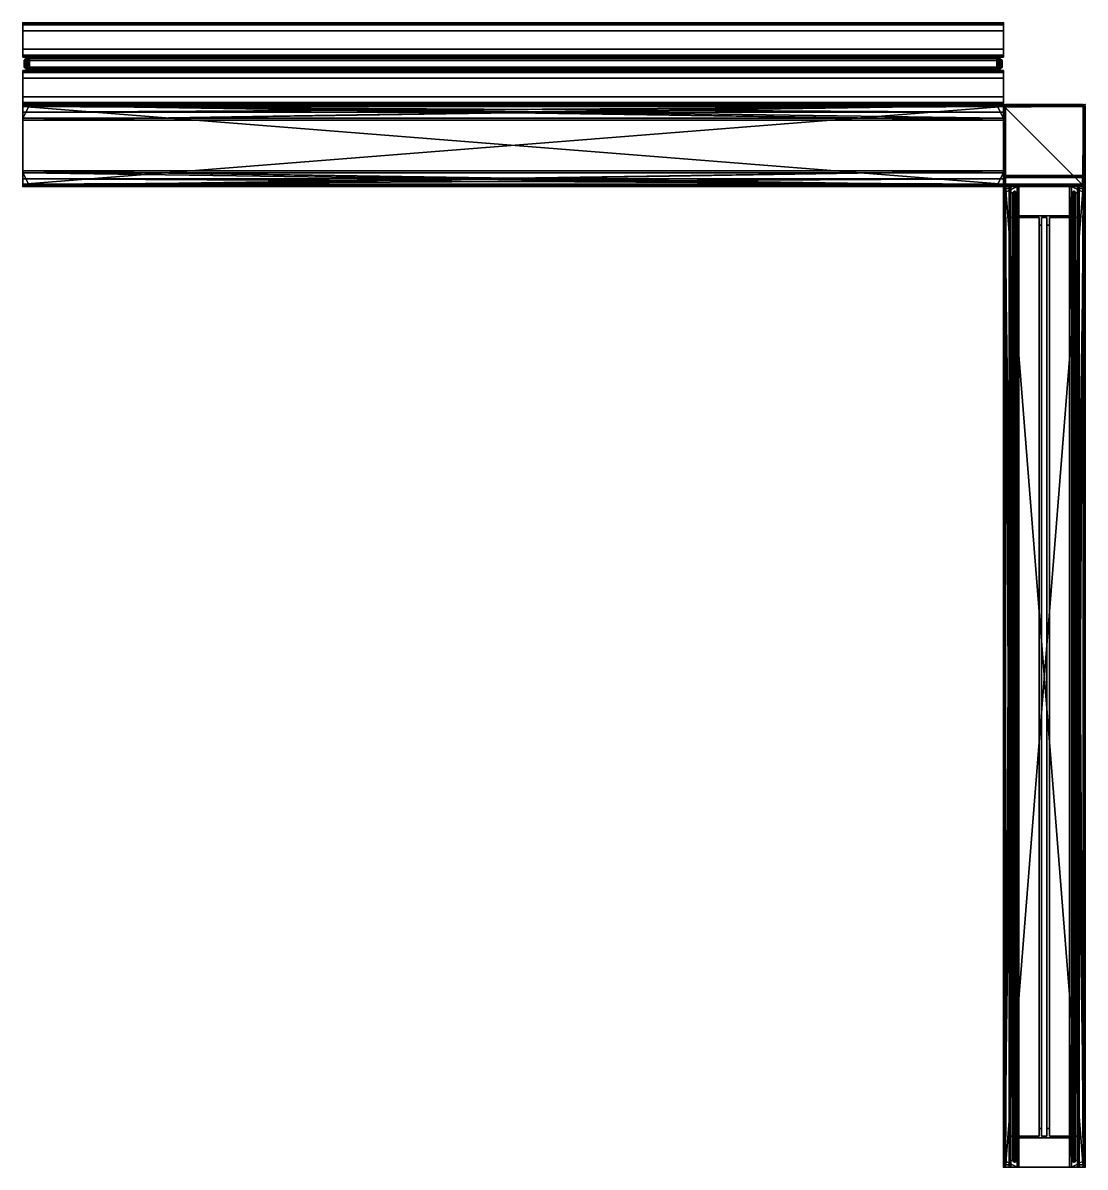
# Model space of a CAD drawing. Header units: inches. Extents: x 2086.7 to 2125.7, y -6.6 to 35.4.
import ezdxf
from ezdxf.enums import TextEntityAlignment as Align

# ---------------------------------------------------------------- set-up
doc = ezdxf.new("R2010")
doc.units = ezdxf.units.IN
doc.header["$LTSCALE"] = 9
doc.header["$MEASUREMENT"] = 0
for name, color, linetype in [('A-FURN', 7, 'Continuous'), ('A-FURN-P-PNLS-GLS-T', 3, 'Continuous'), ('A-FURN-P-PNLS-SKIN-T', 3, 'Continuous'), ('A-FURN-P-PNLS-TRM-T', 3, 'Continuous'), ('A-FURN-P-PNLS-WNDW-KIT-T', 3, 'Continuous'), ('A-FURN-PNLS-BUILDUP-T', 7, 'Continuous'), ('AFUPA-3D-004', 4, 'Continuous'), ('AFUPA-3D-010', 4, 'Continuous'), ('AFUPA-3D-020', 20, 'Continuous'), ('AFUPA-3D-051', 51, 'Continuous'), ('AFUSK-3D-006', 6, 'Continuous'), ('AFUSK-3D-016', 16, 'Continuous'), ('AFUSK-3D-017', 17, 'Continuous')]:
    doc.layers.add(name, color=color, linetype=linetype)
doc.styles.get("Standard").update_dxf_attribs({"font": 'GOTHIC.TTF', "height": 6})

# ---------------------------------------------------------------- blocks, each defined once
blk = doc.blocks.new('3TT364F')
at = {"layer": 'AFUPA-3D-004'}
for p in [(0, 3), (36, 3), (0, 0), (36, 0)]:
    blk.add_point(p, dxfattribs=at)
mesh = blk.add_polyface(dxfattribs=at)
corners = [(0, 0.055, 41.061), (0, 0.01, 41.057), (0, 0.041, 41.075), (0, 0.075, 41.056), (0, 0.275, 41.056), (0, 0.275, 41.02), (0, 0.075, 41.02), (0, 0.037, 41.03), (0, 2.962, 41.03), (0, 2.925, 41.056), (0, 2.99, 41.057), (0, 2.925, 41.02), (0, 2.725, 41.02), (0, 2.725, 41.056), (0, 2.944, 41.061), (36, 3, 41.345), (36, 3, 41.095), (0, 3, 41.345), (0, 3, 41.095), (0, 2.959, 41.364), (0, 2.99, 41.383), (0, 2.964, 41.095), (0, 2.959, 41.075), (0, 2.964, 41.345), (0, 2.944, 41.379), (0, 0.01, 41.383), (0, 0.041, 41.364), (0, 0, 41.345), (0, 0.037, 41.41), (0, 0.075, 41.384), (0, 0.075, 41.42), (0, 2.925, 41.42), (0, 2.925, 41.384), (0, 2.962, 41.41), (0, 0.055, 41.379), (0, 0.036, 41.345), (0, 0, 41.095), (0, 0.036, 41.095), (36, 0, 41.095), (36, 0, 41.345), (36, 0.01, 41.383), (36, 0.075, 41.42), (36, 0.037, 41.41), (36, 2.925, 41.42), (36, 2.962, 41.41), (36, 2.99, 41.383), (36, 0.01, 41.057), (36, 0.041, 41.075), (36, 0.037, 41.03), (36, 0.075, 41.056), (36, 0.275, 41.056), (36, 0.275, 41.02), (36, 0.075, 41.02), (36, 0.055, 41.061), (36, 0.036, 41.095), (36, 0.036, 41.345), (36, 0.055, 41.379), (36, 0.041, 41.364), (36, 0.075, 41.384), (36, 2.925, 41.384), (36, 2.944, 41.379), (36, 2.959, 41.364), (36, 2.964, 41.345), (36, 2.959, 41.075), (36, 2.964, 41.095), (36, 2.99, 41.057), (36, 2.944, 41.061), (36, 2.725, 41.056), (36, 2.725, 41.02), (36, 2.925, 41.056), (36, 2.925, 41.02), (36, 2.962, 41.03)]
mesh.append_faces([[corners[k] for k in face] for face in [(0, 1, 2, 2), (8, 9, 10, 10), (17, 19, 20, 20), (18, 21, 17, 17), (21, 18, 22, 22), (10, 22, 18, 18), (25, 26, 27, 27), (28, 29, 25, 25), (29, 31, 32, 32), (27, 35, 36, 36), (1, 3, 7, 7), (2, 36, 37, 37), (20, 32, 33, 33), (46, 47, 38, 38), (48, 49, 46, 46), (49, 48, 50, 50), (52, 50, 48, 48), (38, 55, 39, 39), (56, 40, 57, 57), (59, 43, 58, 58), (60, 45, 59, 59), (45, 61, 15, 15), (63, 16, 64, 64), (16, 63, 65, 65), (57, 39, 55, 55), (64, 15, 62, 62), (65, 69, 71, 71)]], dxfattribs={"vtx0": -1, "vtx1": -1, "vtx2": -1})
mesh.append_faces([[corners[k] for k in face] for face in [(5, 7, 3, 3), (9, 8, 12, 12), (68, 71, 69, 69)]], dxfattribs={"vtx0": -1, "vtx1": -1, "vtx2": -1, "vtx3": -1})
mesh.append_faces([[corners[k] for k in face] for face in [(4, 5, 3, 3), (6, 7, 5, 5), (11, 12, 8, 8), (13, 9, 12, 12), (15, 16, 17, 17), (38, 39, 36, 36), (41, 43, 30, 30), (51, 50, 52, 52), (67, 68, 69, 69), (70, 71, 68, 68), (70, 68, 11, 11), (68, 67, 12, 12), (67, 69, 13, 13), (64, 62, 21, 21), (59, 58, 32, 32), (55, 54, 35, 35), (49, 50, 3, 3), (50, 51, 4, 4), (51, 52, 5, 5)]], dxfattribs={"vtx1": -1, "vtx2": -1})
mesh.append_faces([[corners[k] for k in face] for face in [(0, 3, 1, 1), (9, 14, 10, 10), (14, 22, 10, 10), (21, 23, 17, 17), (23, 19, 17, 17), (19, 24, 20, 20), (28, 30, 29, 29), (30, 31, 29, 29), (31, 33, 32, 32), (24, 32, 20, 20), (29, 34, 25, 25), (34, 26, 25, 25), (26, 35, 27, 27), (35, 37, 36, 36), (1, 36, 2, 2), (49, 53, 46, 46), (53, 47, 46, 46), (47, 54, 38, 38), (54, 55, 38, 38), (56, 58, 40, 40), (60, 61, 45, 45), (61, 62, 15, 15), (63, 66, 65, 65), (16, 15, 64, 64), (45, 44, 59, 59), (44, 43, 59, 59), (43, 41, 58, 58), (41, 42, 58, 58), (42, 40, 58, 58), (40, 39, 57, 57), (66, 69, 65, 65)]], dxfattribs={"vtx1": -1, "vtx2": -1, "vtx3": -1})
mesh.append_faces([[corners[k] for k in face] for face in [(27, 39, 25, 25), (39, 40, 25, 25), (25, 40, 28, 28), (41, 30, 42, 42), (30, 28, 42, 42), (42, 28, 40, 40), (31, 43, 33, 33), (43, 44, 33, 33), (33, 44, 20, 20), (15, 17, 45, 45), (17, 20, 45, 45), (45, 20, 44, 44), (18, 16, 10, 10), (16, 65, 10, 10), (10, 65, 8, 8), (70, 11, 71, 71), (11, 8, 71, 71), (71, 8, 65, 65), (9, 69, 14, 14), (69, 66, 14, 14), (14, 66, 22, 22), (64, 21, 63, 63), (21, 22, 63, 63), (63, 22, 66, 66), (23, 62, 19, 19), (62, 61, 19, 19), (19, 61, 24, 24), (59, 32, 60, 60), (32, 24, 60, 60), (60, 24, 61, 61), (29, 58, 34, 34), (58, 56, 34, 34), (34, 56, 26, 26), (55, 35, 57, 57), (35, 26, 57, 57), (57, 26, 56, 56), (37, 54, 2, 2), (54, 47, 2, 2), (2, 47, 0, 0), (49, 3, 53, 53), (3, 0, 53, 53), (53, 0, 47, 47), (6, 52, 7, 7), (52, 48, 7, 7), (7, 48, 1, 1), (38, 36, 46, 46), (36, 1, 46, 46), (46, 1, 48, 48)]], dxfattribs={"vtx2": -1})
mesh.append_faces([[corners[k] for k in face] for face in [(16, 18, 17, 17), (39, 27, 36, 36), (43, 31, 30, 30), (68, 12, 11, 11), (67, 13, 12, 12), (69, 9, 13, 13), (62, 23, 21, 21), (58, 29, 32, 32), (54, 37, 35, 35), (50, 4, 3, 3), (51, 5, 4, 4), (52, 6, 5, 5)]], dxfattribs={"vtx2": -1, "vtx3": -1})
mesh = blk.add_polyface(dxfattribs=at)
corners = [(0, 2.428), (0, 2.964, 0.036), (0, 3), (0, 2.428, 0.036), (36, 2.428, 0.036), (36, 2.428), (36, 2.964, 0.036), (36, 3), (36, 2.428, 3.964), (36, 2.964, 3.964), (36, 2.428, 4), (36, 3, 4), (0, 2.428, 4), (0, 3, 4), (0, 2.964, 3.964), (0, 2.428, 3.964)]
mesh.append_faces([[corners[k] for k in face] for face in [(0, 1, 2, 2), (10, 9, 11, 11), (6, 11, 9, 9), (2, 14, 13, 13)]], dxfattribs={"vtx0": -1, "vtx1": -1, "vtx2": -1})
mesh.append_faces([[corners[k] for k in face] for face in [(12, 14, 15, 15)]], dxfattribs={"vtx0": -1, "vtx2": -1})
mesh.append_faces([[corners[k] for k in face] for face in [(4, 5, 6, 6), (8, 9, 10, 10), (10, 11, 12, 12), (8, 10, 15, 15), (9, 8, 14, 14), (6, 9, 1, 1), (4, 6, 3, 3), (5, 4, 0, 0), (7, 5, 2, 2), (11, 7, 13, 13)]], dxfattribs={"vtx1": -1, "vtx2": -1})
mesh.append_faces([[corners[k] for k in face] for face in [(5, 7, 6, 6), (7, 11, 6, 6), (12, 13, 14, 14), (1, 14, 2, 2)]], dxfattribs={"vtx1": -1, "vtx2": -1, "vtx3": -1})
mesh.append_faces([[corners[k] for k in face] for face in [(0, 3, 1, 1), (11, 13, 12, 12), (10, 12, 15, 15), (8, 15, 14, 14), (9, 14, 1, 1), (6, 1, 3, 3), (4, 3, 0, 0), (5, 0, 2, 2), (7, 2, 13, 13)]], dxfattribs={"vtx2": -1, "vtx3": -1})
mesh = blk.add_polyface(dxfattribs=at)
corners = [(36, 0.572), (36, 0.036, 0.036), (36, 0), (36, 0.572, 0.036), (36, 0.036, 3.964), (36, 0.572, 3.964), (36, 0.572, 4), (36, 0, 4), (0, 0), (0, 0, 4), (0, 0.036, 3.964), (0, 0.036, 0.036), (0, 0.572), (0, 0.572, 3.964), (0, 0.572, 4), (0, 0.572, 0.036)]
mesh.append_faces([[corners[k] for k in face] for face in [(0, 1, 2, 2), (8, 11, 12, 12)]], dxfattribs={"vtx0": -1, "vtx1": -1, "vtx2": -1})
mesh.append_faces([[corners[k] for k in face] for face in [(8, 10, 11, 11), (10, 9, 14, 14)]], dxfattribs={"vtx0": -1, "vtx2": -1, "vtx3": -1})
mesh.append_faces([[corners[k] for k in face] for face in [(5, 6, 4, 4), (2, 7, 8, 8), (13, 10, 14, 14), (0, 2, 12, 12), (3, 0, 15, 15), (1, 3, 11, 11), (4, 1, 10, 10), (5, 4, 13, 13), (6, 5, 14, 14), (7, 6, 9, 9)]], dxfattribs={"vtx1": -1, "vtx2": -1})
mesh.append_faces([[corners[k] for k in face] for face in [(1, 4, 2, 2), (6, 7, 4, 4), (7, 2, 4, 4), (8, 9, 10, 10)]], dxfattribs={"vtx1": -1, "vtx2": -1, "vtx3": -1})
mesh.append_faces([[corners[k] for k in face] for face in [(0, 3, 1, 1), (7, 9, 8, 8), (11, 15, 12, 12), (2, 8, 12, 12), (0, 12, 15, 15), (3, 15, 11, 11), (1, 11, 10, 10), (4, 10, 13, 13), (5, 13, 14, 14), (6, 14, 9, 9)]], dxfattribs={"vtx2": -1, "vtx3": -1})
blk = doc.blocks.new('3_TS736THF_____XI_____QUALIFIER_____42_____XO')
at = {"layer": 'A-FURN'}
blk.add_blockref('3TT364F', (0, 0), dxfattribs=at)
at = {"layer": 'A-FURN-P-PNLS-TRM-T'}
blk.add_attdef('CAPTG', (0, 1), '', height=2.5, dxfattribs=at)
at = {"layer": 'A-FURN-P-PNLS-TRM-T', "flags": 1}
for tag in ['CAPPN', 'CAPMG', 'CAPMC', 'CAPQT', 'CAPDH']:
    blk.add_attdef(tag, (0, 0), '', height=0.001, dxfattribs=at)
blk = doc.blocks.new('3TSA443')
at = {"layer": 'AFUSK-3D-017'}
blk.add_point((0, 0), dxfattribs=at)
mesh = blk.add_polyface(dxfattribs=at)
corners = [(0.25, 0, 0.065), (0, -0.5), (0.25, 0, 37.015), (0, -0.5, 37.08), (36, -0.5, 37.08), (35.75, 0, 37.015), (35.75, 0, 0.065), (36, -0.5)]
mesh.append_faces([[corners[k] for k in face] for face in [(0, 1, 2, 2), (3, 4, 2, 2), (6, 0, 5, 5), (6, 7, 0, 0), (1, 7, 3, 3), (4, 7, 5, 5)]], dxfattribs={"vtx1": -1, "vtx2": -1})
mesh.append_faces([[corners[k] for k in face] for face in [(1, 3, 2, 2), (4, 5, 2, 2), (0, 2, 5, 5), (7, 1, 0, 0), (7, 4, 3, 3), (7, 6, 5, 5)]], dxfattribs={"vtx2": -1, "vtx3": -1})
blk = doc.blocks.new('3_TS73636TK_____XI_____QUALIFIER_____L3_____XO')
at = {"layer": 'A-FURN'}
blk.add_blockref('3TSA443', (0, 0), dxfattribs=at)
at = {"layer": 'A-FURN-P-PNLS-SKIN-T'}
blk.add_attdef('CAPTG', (0, 1), '', height=2.5, dxfattribs=at)
at = {"layer": 'A-FURN-P-PNLS-SKIN-T', "flags": 1}
for tag in ['CAPPN', 'CAPMG', 'CAPMC', 'CAPQT', 'CAPDH']:
    blk.add_attdef(tag, (0, 0), '', height=0.001, dxfattribs=at)
blk = doc.blocks.new('3_A-T36')
at = {"layer": 'A-FURN'}
for name, p in [('3_TS736THF_____XI_____QUALIFIER_____42_____XO', (0, 0)), ('3_TS73636TK_____XI_____QUALIFIER_____L3_____XO', (0, 3, 4))]:
    blk.add_blockref(name, p, dxfattribs=at)
at = {"layer": 'A-FURN', "rotation": 180}
blk.add_blockref('3_TS73636TK_____XI_____QUALIFIER_____L3_____XO', (36, 0, 4), dxfattribs=at)
at = {"layer": 'A-FURN-PNLS-BUILDUP-T', "width": 0.5}
blk.add_attdef('CAPSTD', text='', height=3, dxfattribs=at).set_placement((18, 4), align=Align.CENTER)
at = {"layer": 'A-FURN-PNLS-BUILDUP-T', "flags": 1}
for tag in ['CAPSTDTITLE', 'CAPPANELCAT', 'CAPPANELNAME', 'CAPPANELCONFIG', 'CAPPANELWIDTH', 'CAPPANELHEIGHT']:
    blk.add_attdef(tag, (0, 0), '', height=0.001, dxfattribs=at)
blk = doc.blocks.new('3TT365F')
at = {"layer": 'AFUPA-3D-004'}
for p in [(0, 3), (36, 3), (0, 0), (36, 0)]:
    blk.add_point(p, dxfattribs=at)
mesh = blk.add_polyface(dxfattribs=at)
corners = [(36, 2.725, 53.416), (36, 2.725, 53.38), (36, 2.925, 53.416), (36, 2.925, 53.38), (36, 2.962, 53.39), (0, 0.055, 53.421), (0, 0.01, 53.418), (0, 0.041, 53.435), (0, 0.075, 53.416), (0, 0.275, 53.416), (0, 0.275, 53.38), (0, 0.075, 53.38), (0, 0.037, 53.39), (0, 2.962, 53.39), (0, 2.925, 53.416), (0, 2.99, 53.418), (0, 2.925, 53.38), (0, 2.725, 53.38), (0, 2.725, 53.416), (0, 2.944, 53.421), (36, 3, 53.705), (36, 3, 53.455), (0, 3, 53.705), (0, 3, 53.455), (0, 2.959, 53.724), (0, 2.99, 53.742), (0, 2.964, 53.455), (0, 2.959, 53.435), (0, 2.964, 53.705), (0, 2.944, 53.739), (0, 0.01, 53.742), (0, 0.041, 53.724), (0, 0, 53.705), (0, 0.037, 53.77), (0, 0.075, 53.744), (0, 0.075, 53.78), (0, 2.925, 53.78), (0, 2.925, 53.744), (0, 2.962, 53.77), (0, 0.055, 53.739), (0, 0.036, 53.705), (0, 0, 53.455), (0, 0.036, 53.455), (36, 0, 53.455), (36, 0, 53.705), (36, 0.01, 53.742), (36, 0.075, 53.78), (36, 0.037, 53.77), (36, 2.925, 53.78), (36, 2.962, 53.77), (36, 2.99, 53.742), (36, 0.01, 53.418), (36, 0.041, 53.435), (36, 0.037, 53.39), (36, 0.075, 53.416), (36, 0.275, 53.416), (36, 0.275, 53.38), (36, 0.075, 53.38), (36, 0.055, 53.421), (36, 0.036, 53.455), (36, 0.036, 53.705), (36, 0.055, 53.739), (36, 0.041, 53.724), (36, 0.075, 53.744), (36, 2.925, 53.744), (36, 2.944, 53.739), (36, 2.959, 53.724), (36, 2.964, 53.705), (36, 2.959, 53.435), (36, 2.964, 53.455), (36, 2.99, 53.418), (36, 2.944, 53.421)]
mesh.append_faces([[corners[k] for k in face] for face in [(5, 6, 7, 7), (13, 14, 15, 15), (22, 24, 25, 25), (23, 26, 22, 22), (26, 23, 27, 27), (15, 27, 23, 23), (30, 31, 32, 32), (33, 34, 30, 30), (34, 36, 37, 37), (32, 40, 41, 41), (7, 41, 42, 42), (25, 37, 38, 38), (51, 52, 43, 43), (53, 54, 51, 51), (54, 53, 55, 55), (57, 55, 53, 53), (43, 60, 44, 44), (61, 45, 62, 62), (64, 48, 63, 63), (65, 50, 64, 64), (50, 66, 20, 20), (68, 21, 69, 69), (21, 68, 70, 70), (62, 44, 60, 60), (69, 20, 67, 67)]], dxfattribs={"vtx0": -1, "vtx1": -1, "vtx2": -1})
mesh.append_faces([[corners[k] for k in face] for face in [(70, 71, 2, 2)]], dxfattribs={"vtx0": -1, "vtx2": -1, "vtx3": -1})
mesh.append_faces([[corners[k] for k in face] for face in [(0, 1, 2, 2), (9, 10, 8, 8), (20, 21, 22, 22), (43, 44, 41, 41), (46, 48, 35, 35), (56, 55, 57, 57), (3, 1, 16, 16), (1, 0, 17, 17), (0, 2, 18, 18), (69, 67, 26, 26), (64, 63, 37, 37), (60, 59, 40, 40), (54, 55, 8, 8), (55, 56, 9, 9), (56, 57, 10, 10)]], dxfattribs={"vtx1": -1, "vtx2": -1})
mesh.append_faces([[corners[k] for k in face] for face in [(1, 3, 2, 2), (3, 4, 2, 2), (5, 8, 6, 6), (10, 11, 8, 8), (11, 12, 8, 8), (12, 6, 8, 8), (13, 16, 14, 14), (16, 17, 14, 14), (14, 19, 15, 15), (19, 27, 15, 15), (26, 28, 22, 22), (28, 24, 22, 22), (24, 29, 25, 25), (33, 35, 34, 34), (35, 36, 34, 34), (36, 38, 37, 37), (29, 37, 25, 25), (34, 39, 30, 30), (39, 31, 30, 30), (31, 40, 32, 32), (40, 42, 41, 41), (6, 41, 7, 7), (54, 58, 51, 51), (58, 52, 51, 51), (52, 59, 43, 43), (59, 60, 43, 43), (61, 63, 45, 45), (65, 66, 50, 50), (66, 67, 20, 20), (68, 71, 70, 70), (4, 70, 2, 2), (21, 20, 69, 69), (50, 49, 64, 64), (49, 48, 64, 64), (48, 46, 63, 63), (46, 47, 63, 63), (47, 45, 63, 63), (45, 44, 62, 62)]], dxfattribs={"vtx1": -1, "vtx2": -1, "vtx3": -1})
mesh.append_faces([[corners[k] for k in face] for face in [(32, 44, 30, 30), (44, 45, 30, 30), (30, 45, 33, 33), (46, 35, 47, 47), (35, 33, 47, 47), (47, 33, 45, 45), (36, 48, 38, 38), (48, 49, 38, 38), (38, 49, 25, 25), (20, 22, 50, 50), (22, 25, 50, 50), (50, 25, 49, 49), (23, 21, 15, 15), (21, 70, 15, 15), (15, 70, 13, 13), (3, 16, 4, 4), (16, 13, 4, 4), (4, 13, 70, 70), (14, 2, 19, 19), (2, 71, 19, 19), (19, 71, 27, 27), (69, 26, 68, 68), (26, 27, 68, 68), (68, 27, 71, 71), (28, 67, 24, 24), (67, 66, 24, 24), (24, 66, 29, 29), (64, 37, 65, 65), (37, 29, 65, 65), (65, 29, 66, 66), (34, 63, 39, 39), (63, 61, 39, 39), (39, 61, 31, 31), (60, 40, 62, 62), (40, 31, 62, 62), (62, 31, 61, 61), (42, 59, 7, 7), (59, 52, 7, 7), (7, 52, 5, 5), (54, 8, 58, 58), (8, 5, 58, 58), (58, 5, 52, 52), (11, 57, 12, 12), (57, 53, 12, 12), (12, 53, 6, 6), (43, 41, 51, 51), (41, 6, 51, 51), (51, 6, 53, 53)]], dxfattribs={"vtx2": -1})
mesh.append_faces([[corners[k] for k in face] for face in [(17, 18, 14, 14), (21, 23, 22, 22), (44, 32, 41, 41), (48, 36, 35, 35), (1, 17, 16, 16), (0, 18, 17, 17), (2, 14, 18, 18), (67, 28, 26, 26), (63, 34, 37, 37), (59, 42, 40, 40), (55, 9, 8, 8), (56, 10, 9, 9), (57, 11, 10, 10)]], dxfattribs={"vtx2": -1, "vtx3": -1})
mesh = blk.add_polyface(dxfattribs=at)
corners = [(0, 2.428), (0, 2.964, 0.036), (0, 3), (0, 2.428, 0.036), (36, 2.428, 0.036), (36, 2.428), (36, 2.964, 0.036), (36, 3), (36, 2.428, 3.964), (36, 2.964, 3.964), (36, 2.428, 4), (36, 3, 4), (0, 2.428, 4), (0, 3, 4), (0, 2.964, 3.964), (0, 2.428, 3.964)]
mesh.append_faces([[corners[k] for k in face] for face in [(0, 1, 2, 2), (10, 9, 11, 11), (6, 11, 9, 9), (2, 14, 13, 13)]], dxfattribs={"vtx0": -1, "vtx1": -1, "vtx2": -1})
mesh.append_faces([[corners[k] for k in face] for face in [(12, 14, 15, 15)]], dxfattribs={"vtx0": -1, "vtx2": -1})
mesh.append_faces([[corners[k] for k in face] for face in [(4, 5, 6, 6), (8, 9, 10, 10), (10, 11, 12, 12), (8, 10, 15, 15), (9, 8, 14, 14), (6, 9, 1, 1), (4, 6, 3, 3), (5, 4, 0, 0), (7, 5, 2, 2), (11, 7, 13, 13)]], dxfattribs={"vtx1": -1, "vtx2": -1})
mesh.append_faces([[corners[k] for k in face] for face in [(5, 7, 6, 6), (7, 11, 6, 6), (12, 13, 14, 14), (1, 14, 2, 2)]], dxfattribs={"vtx1": -1, "vtx2": -1, "vtx3": -1})
mesh.append_faces([[corners[k] for k in face] for face in [(0, 3, 1, 1), (11, 13, 12, 12), (10, 12, 15, 15), (8, 15, 14, 14), (9, 14, 1, 1), (6, 1, 3, 3), (4, 3, 0, 0), (5, 0, 2, 2), (7, 2, 13, 13)]], dxfattribs={"vtx2": -1, "vtx3": -1})
mesh = blk.add_polyface(dxfattribs=at)
corners = [(36, 0.572), (36, 0.036, 0.036), (36, 0), (36, 0.572, 0.036), (36, 0.036, 3.964), (36, 0.572, 3.964), (36, 0.572, 4), (36, 0, 4), (0, 0), (0, 0, 4), (0, 0.036, 3.964), (0, 0.036, 0.036), (0, 0.572), (0, 0.572, 3.964), (0, 0.572, 4), (0, 0.572, 0.036)]
mesh.append_faces([[corners[k] for k in face] for face in [(0, 1, 2, 2), (8, 11, 12, 12)]], dxfattribs={"vtx0": -1, "vtx1": -1, "vtx2": -1})
mesh.append_faces([[corners[k] for k in face] for face in [(8, 10, 11, 11), (10, 9, 14, 14)]], dxfattribs={"vtx0": -1, "vtx2": -1, "vtx3": -1})
mesh.append_faces([[corners[k] for k in face] for face in [(5, 6, 4, 4), (2, 7, 8, 8), (13, 10, 14, 14), (0, 2, 12, 12), (3, 0, 15, 15), (1, 3, 11, 11), (4, 1, 10, 10), (5, 4, 13, 13), (6, 5, 14, 14), (7, 6, 9, 9)]], dxfattribs={"vtx1": -1, "vtx2": -1})
mesh.append_faces([[corners[k] for k in face] for face in [(1, 4, 2, 2), (6, 7, 4, 4), (7, 2, 4, 4), (8, 9, 10, 10)]], dxfattribs={"vtx1": -1, "vtx2": -1, "vtx3": -1})
mesh.append_faces([[corners[k] for k in face] for face in [(0, 3, 1, 1), (7, 9, 8, 8), (11, 15, 12, 12), (2, 8, 12, 12), (0, 12, 15, 15), (3, 15, 11, 11), (1, 11, 10, 10), (4, 10, 13, 13), (5, 13, 14, 14), (6, 14, 9, 9)]], dxfattribs={"vtx2": -1, "vtx3": -1})
blk = doc.blocks.new('3_TS736THF_____XI_____QUALIFIER_____54_____XO')
at = {"layer": 'A-FURN'}
blk.add_blockref('3TT365F', (0, 0), dxfattribs=at)
at = {"layer": 'A-FURN-P-PNLS-TRM-T'}
blk.add_attdef('CAPTG', (0, 1), '', height=2.5, dxfattribs=at)
at = {"layer": 'A-FURN-P-PNLS-TRM-T', "flags": 1}
for tag in ['CAPPN', 'CAPMG', 'CAPMC', 'CAPQT', 'CAPDH']:
    blk.add_attdef(tag, (0, 0), '', height=0.001, dxfattribs=at)
blk = doc.blocks.new('3TWS412')
at = {"layer": 'AFUSK-3D-006'}
for p in [(0, 3), (36, 3), (0, 0), (36, 0)]:
    blk.add_point(p, dxfattribs=at)
mesh = blk.add_polyface(dxfattribs=at)
corners = [(0.08, 2.935, 0.08), (0.08, 2.787, 0.08), (0.08, 2.787, 12.2), (0.08, 2.935, 12.2), (1.14, 2.787, 1.14), (1.14, 1.688, 1.14), (1.14, 1.688, 11.14), (1.14, 2.787, 11.14), (1.42, 1.688, 1.42), (1.42, 1.598, 1.42), (1.42, 1.598, 10.86), (1.42, 1.688, 10.86), (0.18, 2.594, 12.072), (0.182, 2.606, 0.222), (0.182, 2.606, 12.058), (0.183, 2.61, 0.24), (0.24, 2.727, 0.24), (0.24, 2.727, 12.04), (0.24, 2.65, 12.04), (0.24, 2.65, 0.24), (0, 2.727, 0.06), (0, 2.727, 12.22), (0, 2.757, 12.272), (0, 2.735, 12.25), (0, 2.787, 12.28), (0, 2.935, 12.28), (0, 2.935), (0, 2.787), (0, 2.757, 0.008), (0, 2.735, 0.03), (1.08, 2.53, 1.08), (1.08, 2.53, 11.2), (1.08, 0.47, 11.2), (1.08, 0.47, 1.08), (0.24, 2.53, 0.24), (0.24, 2.53, 12.04), (0.212, 2.537, 0.217), (0.212, 2.537, 12.063), (0.183, 2.61, 12.04), (0.196, 2.631, 12.04), (0.196, 2.631, 0.24), (0.216, 2.645, 12.04), (0.216, 2.645, 0.24), (0.18, 2.594, 0.208), (0.199, 2.546, 12.072), (0.188, 2.56, 0.201), (0.188, 2.56, 12.079), (0.181, 2.577, 0.201), (0.199, 2.546, 0.208), (1.14, 1.598, 1.14), (1.14, 1.598, 11.14)]
mesh.append_faces([[corners[k] for k in face] for face in [(0, 1, 2, 3), (4, 5, 6, 7), (8, 9, 10, 11), (16, 17, 18, 19), (30, 31, 32, 33)]])
mesh.append_faces([[corners[k] for k in face] for face in [(20, 26, 21, 21), (9, 49, 10, 10)]], dxfattribs={"vtx0": -1, "vtx1": -1, "vtx2": -1})
mesh.append_faces([[corners[k] for k in face] for face in [(21, 22, 23, 23), (28, 20, 29, 29)]], dxfattribs={"vtx0": -1, "vtx2": -1})
mesh.append_faces([[corners[k] for k in face] for face in [(20, 17, 16, 16), (17, 20, 21, 21), (21, 24, 22, 22), (21, 25, 24, 24), (21, 26, 25, 25), (20, 27, 26, 26), (34, 31, 30, 30), (31, 34, 35, 35), (10, 49, 50, 50), (5, 8, 11, 11), (1, 4, 7, 7), (26, 0, 3, 3)]], dxfattribs={"vtx0": -1, "vtx2": -1, "vtx3": -1})
mesh.append_faces([[corners[k] for k in face] for face in [(28, 27, 20, 20), (6, 5, 11, 11), (2, 1, 7, 7), (25, 26, 3, 3)]], dxfattribs={"vtx1": -1, "vtx2": -1, "vtx3": -1})
mesh.append_faces([[corners[k] for k in face] for face in [(12, 13, 14, 14), (15, 14, 13, 13), (36, 35, 34, 34), (36, 37, 35, 35), (15, 38, 14, 14), (39, 40, 41, 41), (41, 19, 18, 18), (41, 42, 19, 19), (41, 40, 42, 42), (39, 15, 40, 40), (12, 43, 13, 13), (44, 45, 46, 46), (47, 46, 45, 45), (12, 47, 43, 43), (46, 47, 12, 12), (44, 48, 45, 45), (44, 36, 48, 48), (44, 37, 36, 36), (39, 38, 15, 15)]], dxfattribs={"vtx2": -1})
mesh = blk.add_polyface(dxfattribs=at)
corners = [(0, 2.735, 12.25), (36, 2.727, 12.22), (0, 2.727, 12.22), (36, 2.757, 12.272), (0, 2.757, 12.272), (0, 2.787, 12.28), (36, 2.735, 12.25), (35.76, 2.727, 0.24), (0, 2.727, 0.06), (0.24, 2.727, 0.24), (0, 2.757, 0.008), (36, 2.787), (0, 2.787), (0, 2.735, 0.03), (36, 2.757, 0.008), (36, 2.735, 0.03), (35.804, 0.369, 12.04), (0.196, 0.369, 12.04), (0.183, 0.39, 12.04), (0.216, 0.355, 12.04), (35.76, 0.273, 12.04), (0, 0.273, 12.22), (0.24, 0.273, 12.04), (35.804, 0.369, 0.24), (0.196, 0.369, 0.24), (0.216, 0.355, 0.24), (35.76, 0.47, 12.04), (0.212, 0.463, 12.063), (0.24, 0.47, 12.04), (35.801, 0.454, 12.072), (0.199, 0.454, 12.072), (0.188, 0.44, 12.079), (0.182, 0.394, 12.058), (35.817, 0.39, 12.04), (0.18, 0.414, 12.077), (35.818, 0.394, 12.058), (35.812, 0.44, 12.079), (35.804, 2.631, 12.04), (0.196, 2.631, 12.04), (0.216, 2.645, 12.04), (0.199, 2.546, 0.208), (35.812, 2.56, 0.201), (0.188, 2.56, 0.201), (35.82, 2.594, 0.208), (0.18, 2.594, 0.208), (0.181, 2.577, 0.201), (0.182, 2.606, 0.222), (35.817, 2.61, 0.24), (0.183, 2.61, 0.24), (35.819, 2.577, 0.201), (0.212, 2.537, 0.217), (35.788, 2.537, 0.217), (35.804, 2.631, 0.24), (0.196, 2.631, 0.24), (0.216, 2.645, 0.24), (0.188, 2.56, 12.079), (35.812, 2.56, 12.079), (0.199, 2.546, 12.072), (0.182, 2.606, 12.058), (35.82, 2.586, 12.077), (0.18, 2.594, 12.072), (35.818, 2.606, 12.058), (0.183, 2.61, 12.04), (35.788, 2.537, 12.063), (0.212, 2.537, 12.063), (0.181, 0.423, 0.201), (35.812, 0.44, 0.201), (0.188, 0.44, 0.201), (35.818, 0.394, 0.222), (0.182, 0.394, 0.222), (0.183, 0.39, 0.24), (0.18, 0.406, 0.208), (35.819, 0.423, 0.201), (35.801, 0.454, 0.208), (0.199, 0.454, 0.208), (0.212, 0.463, 0.217), (36, 0.243, 0.008), (0, 0.243, 0.008), (0, 0.213), (0, 0.265, 0.03), (36, 0.273, 0.06), (0, 0.273, 0.06), (36, 0.265, 0.03), (36, 2.935, 12.28), (0, 2.935, 12.28), (0.08, 2.935, 12.2), (0, 0.243, 12.272), (36, 0.213, 12.28), (0, 0.213, 12.28), (0, 0.265, 12.25), (36, 0.243, 12.272), (36, 0.265, 12.25)]
mesh.append_faces([[corners[k] for k in face] for face in [(7, 8, 9, 9), (20, 21, 22, 22)]], dxfattribs={"vtx0": -1, "vtx1": -1, "vtx2": -1})
mesh.append_faces([[corners[k] for k in face] for face in [(16, 17, 18, 18), (16, 19, 17, 17), (23, 24, 25, 25), (37, 38, 39, 39), (52, 53, 48, 48), (52, 54, 53, 53)]], dxfattribs={"vtx0": -1, "vtx2": -1, "vtx3": -1})
mesh.append_faces([[corners[k] for k in face] for face in [(83, 84, 85, 85)]], dxfattribs={"vtx1": -1, "vtx2": -1, "vtx3": -1})
mesh.append_faces([[corners[k] for k in face] for face in [(0, 1, 2, 2), (3, 4, 5, 5), (4, 6, 0, 0), (10, 11, 12, 12), (13, 14, 10, 10), (15, 13, 8, 8), (26, 27, 28, 28), (27, 29, 30, 30), (29, 31, 30, 30), (32, 33, 18, 18), (34, 35, 32, 32), (31, 36, 34, 34), (40, 41, 42, 42), (43, 44, 45, 45), (46, 47, 48, 48), (44, 43, 46, 46), (42, 49, 45, 45), (50, 51, 40, 40), (55, 56, 57, 57), (58, 59, 60, 60), (61, 58, 62, 62), (59, 55, 60, 60), (63, 64, 57, 57), (65, 66, 67, 67), (68, 69, 70, 70), (68, 71, 69, 69), (72, 65, 71, 71), (73, 74, 67, 67), (73, 75, 74, 74), (76, 77, 78, 78), (79, 80, 81, 81), (77, 82, 79, 79), (86, 87, 88, 88), (89, 90, 86, 86), (91, 89, 21, 21)]], dxfattribs={"vtx2": -1})
mesh = blk.add_polyface(dxfattribs=at)
corners = [(0.08, 2.935, 12.2), (0.08, 2.787, 12.2), (35.92, 2.787, 12.2), (35.92, 2.935, 12.2), (35.92, 2.935, 0.08), (35.92, 2.787, 0.08), (0.08, 2.787, 0.08), (0.08, 2.935, 0.08), (1.14, 2.787, 11.14), (1.14, 1.688, 11.14), (34.86, 1.688, 11.14), (34.86, 2.787, 11.14), (34.86, 2.787, 1.14), (34.86, 1.688, 1.14), (1.14, 1.688, 1.14), (1.14, 2.787, 1.14), (34.58, 1.688, 1.42), (34.58, 1.598, 1.42), (1.42, 1.598, 1.42), (1.42, 1.688, 1.42), (1.42, 1.688, 10.86), (1.42, 1.598, 10.86), (34.58, 1.598, 10.86), (34.58, 1.688, 10.86), (34.86, 1.598, 11.14), (1.14, 1.598, 11.14), (1.14, 1.402, 11.14), (34.86, 1.402, 11.14), (1.14, 1.598, 1.14), (34.86, 1.598, 1.14), (34.86, 1.402, 1.14), (1.14, 1.402, 1.14), (34.58, 1.402, 1.42), (34.58, 1.312, 1.42), (1.42, 1.312, 1.42), (1.42, 1.402, 1.42), (34.86, 0.213, 11.14), (34.86, 1.312, 11.14), (1.14, 1.312, 11.14), (1.14, 0.213, 11.14), (1.14, 0.213, 1.14), (1.14, 1.312, 1.14), (34.86, 1.312, 1.14), (34.86, 0.213, 1.14), (0.24, 2.727, 12.04), (0, 2.727, 12.22), (35.76, 2.727, 12.04), (36, 2.727, 12.22), (35.76, 2.727, 0.24), (36, 2.727, 0.06), (0, 2.727, 0.06), (35.76, 0.273, 12.04), (36, 0.273, 12.22), (0, 0.273, 12.22), (0.24, 0.273, 0.24), (0, 0.273, 0.06), (35.76, 0.273, 0.24), (0.24, 0.35, 12.04), (35.76, 0.35, 12.04), (0.24, 0.273, 12.04), (35.784, 0.355, 12.04), (0.216, 0.355, 12.04), (0.24, 0.35, 0.24), (35.784, 0.355, 0.24), (0.216, 0.355, 0.24), (0.183, 0.39, 0.24), (0.196, 0.369, 0.24), (35.804, 0.369, 0.24), (34.92, 0.47, 11.2), (0.24, 0.47, 12.04), (1.08, 0.47, 11.2), (35.76, 0.47, 12.04), (1.08, 0.47, 1.08), (0.24, 0.47, 0.24), (34.92, 0.47, 1.08), (1.08, 2.53, 11.2), (0.24, 2.53, 12.04), (34.92, 2.53, 11.2), (35.76, 2.53, 12.04), (34.92, 2.53, 1.08), (0.24, 2.53, 0.24), (1.08, 2.53, 1.08), (35.76, 2.53, 0.24), (0.24, 2.65, 12.04), (35.784, 2.645, 12.04), (0.216, 2.645, 12.04), (0.183, 2.61, 12.04), (0.196, 2.631, 12.04), (35.804, 2.631, 12.04), (0.212, 2.537, 0.217), (0.24, 2.65, 0.24), (35.76, 2.65, 0.24), (0.24, 2.727, 0.24), (35.784, 2.645, 0.24), (0.216, 2.645, 0.24), (35.788, 2.537, 12.063), (0.212, 2.537, 12.063), (0.212, 0.463, 0.217), (35.788, 0.463, 0.217), (0.08, 0.065, 12.2), (0, 0.065, 12.28), (35.92, 0.065, 12.2), (0.08, 0.213, 12.2), (1.42, 1.312, 10.86), (34.58, 1.312, 10.86), (1.42, 1.402, 10.86), (0, 2.935)]
mesh.append_faces([[corners[k] for k in face] for face in [(0, 1, 2, 3), (4, 5, 6, 7), (8, 9, 10, 11), (12, 13, 14, 15), (16, 17, 18, 19), (20, 21, 22, 23), (24, 25, 26, 27), (28, 29, 30, 31), (32, 33, 34, 35), (36, 37, 38, 39), (40, 41, 42, 43)]])
mesh.append_faces([[corners[k] for k in face] for face in [(44, 45, 46, 46), (47, 46, 45, 45), (54, 55, 56, 56), (57, 58, 59, 59), (62, 63, 64, 64), (68, 69, 70, 70), (72, 73, 74, 74), (75, 76, 77, 77), (78, 77, 76, 76), (79, 80, 81, 81), (83, 84, 85, 85), (90, 91, 92, 92), (99, 100, 101, 101), (39, 102, 36, 36), (103, 38, 104, 104), (35, 31, 32, 32), (21, 25, 22, 22), (19, 14, 16, 16), (15, 6, 12, 12), (7, 106, 4, 4)]], dxfattribs={"vtx0": -1, "vtx1": -1, "vtx2": -1})
mesh.append_faces([[corners[k] for k in face] for face in [(48, 49, 50, 50), (51, 52, 53, 53), (60, 57, 61, 61), (68, 71, 69, 69), (79, 82, 80, 80), (93, 90, 94, 94)]], dxfattribs={"vtx0": -1, "vtx2": -1, "vtx3": -1})
mesh.append_faces([[corners[k] for k in face] for face in [(65, 66, 67, 67), (86, 87, 88, 88), (27, 26, 105, 105), (10, 9, 20, 20), (2, 1, 8, 8)]], dxfattribs={"vtx1": -1, "vtx2": -1, "vtx3": -1})
mesh.append_faces([[corners[k] for k in face] for face in [(82, 89, 80, 80), (95, 76, 96, 96), (97, 98, 73, 73)]], dxfattribs={"vtx2": -1})
mesh = blk.add_polyface(dxfattribs=at)
corners = [(1.42, 1.402, 10.86), (1.42, 1.312, 10.86), (34.58, 1.312, 10.86), (34.58, 1.402, 10.86), (35.92, 0.065, 12.2), (35.92, 0.213, 12.2), (0.08, 0.213, 12.2), (0.08, 0.065, 12.2), (0.08, 0.065, 0.08), (0.08, 0.213, 0.08), (35.92, 0.213, 0.08), (35.92, 0.065, 0.08), (0, 2.787, 12.28), (0, 2.935, 12.28), (36, 2.935, 12.28), (36, 2.787, 12.28), (0, 2.935), (0, 2.787), (36, 2.787), (36, 2.935), (34.92, 0.47, 11.2), (1.08, 0.47, 11.2), (1.08, 2.53, 11.2), (34.92, 2.53, 11.2), (34.92, 2.53, 1.08), (1.08, 2.53, 1.08), (1.08, 0.47, 1.08), (34.92, 0.47, 1.08), (36, 0.213, 12.28), (36, 0.065, 12.28), (0, 0.065, 12.28), (0, 0.213, 12.28), (36, 0.065), (36, 0.213), (0, 0.213), (0, 0.065), (0.24, 0.273, 12.04), (35.76, 0.35, 12.04), (35.76, 0.273, 12.04), (0.24, 0.35, 12.04), (35.784, 0.355, 12.04), (35.804, 0.369, 0.24), (0.216, 0.355, 0.24), (35.784, 0.355, 0.24), (0.24, 0.35, 0.24), (35.76, 0.35, 0.24), (35.76, 0.273, 0.24), (0.24, 0.273, 0.24), (0.212, 0.463, 12.063), (35.76, 0.47, 12.04), (35.788, 0.463, 12.063), (0.24, 0.47, 0.24), (35.76, 0.47, 0.24), (35.804, 2.631, 12.04), (0.216, 2.645, 12.04), (35.784, 2.645, 12.04), (0.24, 2.65, 12.04), (35.76, 2.65, 12.04), (35.76, 2.727, 12.04), (0.24, 2.727, 12.04), (35.788, 2.537, 0.217), (0.212, 2.537, 0.217), (35.76, 2.53, 0.24), (0.199, 2.546, 0.208), (35.801, 2.546, 0.208), (0.24, 2.727, 0.24), (35.76, 2.65, 0.24), (35.76, 2.727, 0.24), (0.24, 2.65, 0.24), (35.784, 2.645, 0.24), (0.24, 2.53, 12.04), (35.788, 2.537, 12.063), (35.76, 2.53, 12.04), (35.788, 0.463, 0.217), (1.14, 0.213, 1.14), (34.86, 0.213, 1.14), (34.86, 0.213, 11.14), (34.86, 1.312, 1.14), (1.42, 1.312, 1.42), (34.58, 1.312, 1.42), (1.14, 1.312, 1.14), (1.14, 1.312, 11.14), (34.86, 1.312, 11.14), (34.86, 1.402, 11.14), (34.58, 1.402, 1.42), (1.14, 1.402, 1.14), (34.86, 1.402, 1.14), (34.86, 1.598, 1.14), (1.42, 1.598, 1.42), (34.58, 1.598, 1.42), (1.14, 1.598, 1.14), (34.58, 1.598, 10.86), (1.14, 1.598, 11.14), (34.86, 1.598, 11.14), (34.58, 1.688, 10.86), (34.86, 1.688, 11.14), (1.42, 1.688, 10.86), (34.58, 1.688, 1.42), (1.14, 1.688, 1.14), (34.86, 1.688, 1.14), (34.86, 2.787, 11.14), (35.92, 2.787, 12.2), (1.14, 2.787, 11.14), (34.86, 2.787, 1.14), (0.08, 2.787, 0.08), (35.92, 2.787, 0.08), (35.92, 2.935, 12.2), (0.08, 2.935, 12.2)]
mesh.append_faces([[corners[k] for k in face] for face in [(0, 1, 2, 3), (4, 5, 6, 7), (8, 9, 10, 11), (12, 13, 14, 15), (16, 17, 18, 19), (20, 21, 22, 23), (24, 25, 26, 27), (28, 29, 30, 31), (32, 33, 34, 35)]])
mesh.append_faces([[corners[k] for k in face] for face in [(37, 39, 40, 40), (41, 42, 43, 43), (53, 54, 55, 55), (66, 68, 69, 69), (35, 8, 32, 32), (9, 74, 10, 10), (80, 78, 77, 77), (3, 83, 0, 0), (90, 88, 87, 87), (94, 95, 96, 96), (100, 101, 102, 102), (106, 14, 107, 107)]], dxfattribs={"vtx0": -1, "vtx1": -1, "vtx2": -1})
mesh.append_faces([[corners[k] for k in face] for face in [(36, 37, 38, 38), (65, 66, 67, 67)]], dxfattribs={"vtx0": -1, "vtx2": -1})
mesh.append_faces([[corners[k] for k in face] for face in [(44, 45, 43, 43), (44, 46, 45, 45), (27, 51, 52, 52), (56, 57, 55, 55), (56, 58, 57, 57), (10, 74, 75, 75), (76, 6, 5, 5), (77, 78, 79, 79), (2, 81, 82, 82), (84, 85, 86, 86), (87, 88, 89, 89), (91, 92, 93, 93), (97, 98, 99, 99), (103, 104, 105, 105)]], dxfattribs={"vtx0": -1, "vtx2": -1, "vtx3": -1})
mesh.append_faces([[corners[k] for k in face] for face in [(48, 49, 50, 50), (60, 61, 62, 62), (63, 60, 64, 64), (70, 71, 72, 72), (51, 73, 52, 52)]], dxfattribs={"vtx2": -1})
mesh.append_faces([[corners[k] for k in face] for face in [(44, 47, 46, 46), (56, 59, 58, 58)]], dxfattribs={"vtx2": -1, "vtx3": -1})
mesh = blk.add_polyface(dxfattribs=at)
corners = [(36, 2.757, 12.272), (0, 2.787, 12.28), (36, 2.787, 12.28), (36, 2.735, 12.25), (0, 2.757, 12.272), (0, 2.735, 12.25), (36, 2.727, 12.22), (0, 2.757, 0.008), (36, 2.757, 0.008), (36, 2.787), (36, 2.735, 0.03), (0, 2.727, 0.06), (36, 2.727, 0.06), (0, 2.735, 0.03), (35.784, 0.355, 12.04), (0.216, 0.355, 12.04), (35.804, 0.369, 12.04), (0.183, 0.39, 12.04), (35.817, 0.39, 12.04), (35.76, 0.273, 0.24), (0, 0.273, 0.06), (36, 0.273, 0.06), (0.183, 0.39, 0.24), (35.804, 0.369, 0.24), (35.817, 0.39, 0.24), (35.812, 0.44, 12.079), (0.188, 0.44, 12.079), (35.801, 0.454, 12.072), (35.818, 0.394, 12.058), (0.18, 0.414, 12.077), (35.82, 0.406, 12.072), (0.182, 0.394, 12.058), (35.819, 0.423, 12.079), (0.212, 0.463, 12.063), (35.788, 0.463, 12.063), (0.183, 2.61, 12.04), (35.804, 2.631, 12.04), (35.817, 2.61, 12.04), (35.819, 2.577, 0.201), (0.188, 2.56, 0.201), (35.812, 2.56, 0.201), (0.182, 2.606, 0.222), (35.818, 2.606, 0.222), (35.817, 2.61, 0.24), (35.82, 2.594, 0.208), (0.181, 2.577, 0.201), (0.199, 2.546, 0.208), (35.801, 2.546, 0.208), (35.784, 2.645, 0.24), (0.216, 2.645, 0.24), (35.804, 2.631, 0.24), (0.183, 2.61, 0.24), (35.788, 2.537, 12.063), (0.199, 2.546, 12.072), (35.801, 2.546, 12.072), (35.812, 2.56, 12.079), (35.818, 2.606, 12.058), (35.82, 2.586, 12.077), (0.182, 2.606, 12.058), (0.188, 2.56, 12.079), (35.801, 0.454, 0.208), (0.188, 0.44, 0.201), (35.812, 0.44, 0.201), (35.819, 0.423, 0.201), (0.18, 0.406, 0.208), (35.82, 0.406, 0.208), (35.818, 0.394, 0.222), (0.181, 0.423, 0.201), (35.788, 0.463, 0.217), (0.212, 0.463, 0.217), (36, 0.243, 0.008), (0, 0.213), (36, 0.213), (36, 0.265, 0.03), (0, 0.243, 0.008), (0, 0.265, 0.03), (36, 0.065), (0.08, 0.065, 0.08), (35.92, 0.065, 0.08), (35.92, 0.065, 12.2), (0, 0.065, 12.28), (36, 0.065, 12.28), (35.92, 2.935, 0.08), (0, 2.935), (36, 2.935), (0, 0.243, 12.272), (36, 0.243, 12.272), (36, 0.213, 12.28), (36, 0.265, 12.25), (0, 0.273, 12.22), (36, 0.273, 12.22), (0, 0.265, 12.25)]
mesh.append_faces([[corners[k] for k in face] for face in [(14, 15, 16, 16), (48, 49, 50, 50)]], dxfattribs={"vtx0": -1, "vtx1": -1, "vtx2": -1})
mesh.append_faces([[corners[k] for k in face] for face in [(16, 17, 18, 18), (22, 23, 24, 24), (35, 36, 37, 37), (50, 51, 43, 43)]], dxfattribs={"vtx0": -1, "vtx2": -1})
mesh.append_faces([[corners[k] for k in face] for face in [(19, 20, 21, 21), (76, 77, 78, 78), (79, 80, 81, 81), (82, 83, 84, 84)]], dxfattribs={"vtx0": -1, "vtx2": -1, "vtx3": -1})
mesh.append_faces([[corners[k] for k in face] for face in [(0, 1, 2, 2), (3, 4, 0, 0), (5, 3, 6, 6), (7, 8, 9, 9), (10, 11, 12, 12), (8, 13, 10, 10), (25, 26, 27, 27), (28, 29, 30, 30), (31, 28, 18, 18), (29, 32, 30, 30), (29, 25, 32, 32), (33, 34, 27, 27), (38, 39, 40, 40), (41, 42, 43, 43), (41, 44, 42, 42), (45, 38, 44, 44), (46, 47, 40, 40), (52, 53, 54, 54), (53, 55, 54, 54), (56, 35, 37, 37), (57, 58, 56, 56), (55, 59, 57, 57), (60, 61, 62, 62), (63, 64, 65, 65), (66, 22, 24, 24), (65, 64, 66, 66), (62, 67, 63, 63), (68, 69, 60, 60), (70, 71, 72, 72), (73, 74, 70, 70), (75, 73, 21, 21), (85, 86, 87, 87), (88, 89, 90, 90), (86, 91, 88, 88)]], dxfattribs={"vtx2": -1})
mesh = blk.add_polyface(dxfattribs=at)
corners = [(35.92, 2.935, 12.2), (35.92, 2.787, 12.2), (35.92, 2.787, 0.08), (35.92, 2.935, 0.08), (34.86, 2.787, 11.14), (34.86, 1.688, 11.14), (34.86, 1.688, 1.14), (34.86, 2.787, 1.14), (34.58, 1.688, 10.86), (34.58, 1.598, 10.86), (34.58, 1.598, 1.42), (34.58, 1.688, 1.42), (34.86, 1.402, 11.14), (34.86, 1.402, 1.14), (34.86, 1.598, 1.14), (34.86, 1.598, 11.14), (36, 2.727, 0.06), (36, 2.757, 0.008), (36, 2.735, 0.03), (36, 2.787), (36, 2.935), (36, 2.727, 12.22), (36, 2.935, 12.28), (36, 2.787, 12.28), (36, 2.757, 12.272), (36, 2.735, 12.25), (35.76, 2.727, 12.04), (35.76, 2.727, 0.24), (35.76, 2.65, 0.24), (35.76, 2.65, 12.04), (35.784, 2.645, 0.24), (35.784, 2.645, 12.04), (35.812, 2.56, 12.079), (35.801, 2.546, 0.208), (35.801, 2.546, 12.072), (35.788, 2.537, 12.063), (34.92, 2.53, 11.2), (34.92, 2.53, 1.08), (34.92, 0.47, 1.08), (34.92, 0.47, 11.2), (35.76, 2.53, 12.04), (35.76, 2.53, 0.24), (35.788, 2.537, 0.217), (35.812, 2.56, 0.201), (35.817, 2.61, 12.04), (35.818, 2.606, 0.222), (35.818, 2.606, 12.058), (35.82, 2.594, 0.208), (35.819, 2.577, 0.201), (35.82, 2.586, 12.077), (35.817, 2.61, 0.24), (35.804, 2.631, 0.24), (35.804, 2.631, 12.04)]
mesh.append_faces([[corners[k] for k in face] for face in [(0, 1, 2, 3), (4, 5, 6, 7), (8, 9, 10, 11), (12, 13, 14, 15), (26, 27, 28, 29), (36, 37, 38, 39)]])
mesh.append_faces([[corners[k] for k in face] for face in [(21, 20, 16, 16), (23, 21, 24, 24), (26, 21, 27, 27), (36, 40, 37, 37), (9, 14, 10, 10), (11, 6, 8, 8), (5, 8, 6, 6), (7, 2, 4, 4), (1, 4, 2, 2), (3, 20, 0, 0), (22, 0, 20, 20)]], dxfattribs={"vtx0": -1, "vtx1": -1, "vtx2": -1})
mesh.append_faces([[corners[k] for k in face] for face in [(16, 17, 18, 18), (24, 21, 25, 25)]], dxfattribs={"vtx0": -1, "vtx2": -1})
mesh.append_faces([[corners[k] for k in face] for face in [(16, 19, 17, 17), (16, 20, 19, 19), (21, 22, 20, 20), (21, 23, 22, 22), (27, 21, 16, 16), (37, 40, 41, 41), (9, 15, 14, 14)]], dxfattribs={"vtx0": -1, "vtx2": -1, "vtx3": -1})
mesh.append_faces([[corners[k] for k in face] for face in [(30, 29, 28, 28), (30, 31, 29, 29), (32, 33, 34, 34), (33, 35, 34, 34), (35, 41, 40, 40), (35, 42, 41, 41), (35, 33, 42, 42), (32, 43, 33, 33), (44, 45, 46, 46), (47, 46, 45, 45), (48, 49, 47, 47), (32, 48, 43, 43), (49, 48, 32, 32), (46, 47, 49, 49), (44, 50, 45, 45), (44, 51, 50, 50), (52, 51, 44, 44), (30, 52, 31, 31), (51, 52, 30, 30)]], dxfattribs={"vtx2": -1})
mesh = blk.add_polyface(dxfattribs=at)
corners = [(1.14, 1.598, 11.14), (1.14, 1.598, 1.14), (1.14, 1.402, 1.14), (1.14, 1.402, 11.14), (1.42, 1.402, 1.42), (1.42, 1.312, 1.42), (1.42, 1.312, 10.86), (1.42, 1.402, 10.86), (1.14, 0.213, 11.14), (1.14, 1.312, 11.14), (1.14, 1.312, 1.14), (1.14, 0.213, 1.14), (0.08, 0.065, 12.2), (0.08, 0.213, 12.2), (0.08, 0.213, 0.08), (0.08, 0.065, 0.08), (0, 0.273, 0.06), (0, 0.243, 0.008), (0, 0.265, 0.03), (0, 0.213), (0, 0.065), (0, 0.273, 12.22), (0, 0.065, 12.28), (0, 0.213, 12.28), (0, 0.243, 12.272), (0, 0.265, 12.25), (0.24, 0.273, 0.24), (0.24, 0.35, 0.24), (0.24, 0.35, 12.04), (0.24, 0.273, 12.04), (0.24, 0.47, 12.04), (1.08, 0.47, 1.08), (1.08, 0.47, 11.2), (0.24, 0.47, 0.24), (0.216, 0.355, 0.24), (0.216, 0.355, 12.04), (0.196, 0.369, 12.04), (0.196, 0.369, 0.24), (0.183, 0.39, 12.04), (0.182, 0.394, 0.222), (0.182, 0.394, 12.058), (0.18, 0.406, 0.208), (0.18, 0.414, 12.077), (0.188, 0.44, 0.201), (0.181, 0.423, 0.201), (0.188, 0.44, 12.079), (0.199, 0.454, 0.208), (0.199, 0.454, 12.072), (0.212, 0.463, 12.063), (0.212, 0.463, 0.217), (0.183, 0.39, 0.24)]
mesh.append_faces([[corners[k] for k in face] for face in [(0, 1, 2, 3), (4, 5, 6, 7), (8, 9, 10, 11), (12, 13, 14, 15), (26, 27, 28, 29)]])
mesh.append_faces([[corners[k] for k in face] for face in [(21, 20, 16, 16), (23, 21, 24, 24), (16, 26, 21, 21), (33, 31, 30, 30), (15, 20, 12, 12), (11, 14, 8, 8), (5, 10, 6, 6)]], dxfattribs={"vtx0": -1, "vtx1": -1, "vtx2": -1})
mesh.append_faces([[corners[k] for k in face] for face in [(16, 17, 18, 18), (24, 21, 25, 25)]], dxfattribs={"vtx0": -1, "vtx2": -1})
mesh.append_faces([[corners[k] for k in face] for face in [(16, 19, 17, 17), (16, 20, 19, 19), (21, 22, 20, 20), (21, 23, 22, 22), (21, 26, 29, 29), (30, 31, 32, 32), (12, 20, 22, 22), (8, 14, 13, 13), (6, 10, 9, 9), (2, 4, 7, 7)]], dxfattribs={"vtx0": -1, "vtx2": -1, "vtx3": -1})
mesh.append_faces([[corners[k] for k in face] for face in [(3, 2, 7, 7)]], dxfattribs={"vtx1": -1, "vtx2": -1, "vtx3": -1})
mesh.append_faces([[corners[k] for k in face] for face in [(34, 28, 27, 27), (34, 35, 28, 28), (36, 37, 38, 38), (38, 39, 40, 40), (41, 40, 39, 39), (41, 42, 40, 40), (43, 42, 44, 44), (45, 46, 47, 47), (46, 48, 47, 47), (48, 33, 30, 30), (48, 49, 33, 33), (48, 46, 49, 49), (45, 43, 46, 46), (42, 43, 45, 45), (42, 41, 44, 44), (38, 50, 39, 39), (38, 37, 50, 50), (36, 34, 37, 37), (36, 35, 34, 34)]], dxfattribs={"vtx2": -1})
mesh = blk.add_polyface(dxfattribs=at)
corners = [(34.58, 1.402, 10.86), (34.58, 1.312, 10.86), (34.58, 1.312, 1.42), (34.58, 1.402, 1.42), (34.86, 0.213, 1.14), (34.86, 1.312, 1.14), (34.86, 1.312, 11.14), (34.86, 0.213, 11.14), (35.92, 0.065, 0.08), (35.92, 0.213, 0.08), (35.92, 0.213, 12.2), (35.92, 0.065, 12.2), (35.812, 0.44, 0.201), (35.801, 0.454, 12.072), (35.801, 0.454, 0.208), (35.788, 0.463, 0.217), (35.76, 0.47, 12.04), (35.76, 0.47, 0.24), (35.788, 0.463, 12.063), (35.76, 0.35, 12.04), (35.76, 0.35, 0.24), (35.76, 0.273, 0.24), (35.76, 0.273, 12.04), (36, 0.273, 12.22), (36, 0.243, 12.272), (36, 0.265, 12.25), (36, 0.213, 12.28), (36, 0.065, 12.28), (36, 0.065), (36, 0.273, 0.06), (36, 0.213), (36, 0.243, 0.008), (36, 0.265, 0.03), (35.784, 0.355, 12.04), (35.784, 0.355, 0.24), (35.804, 0.369, 0.24), (35.804, 0.369, 12.04), (35.817, 0.39, 0.24), (35.818, 0.394, 12.058), (35.818, 0.394, 0.222), (35.82, 0.406, 12.072), (35.82, 0.406, 0.208), (35.819, 0.423, 12.079), (35.819, 0.423, 0.201), (35.812, 0.44, 12.079), (35.817, 0.39, 12.04), (34.92, 0.47, 1.08), (34.92, 0.47, 11.2), (34.86, 1.402, 1.14), (34.86, 1.402, 11.14)]
mesh.append_faces([[corners[k] for k in face] for face in [(0, 1, 2, 3), (4, 5, 6, 7), (8, 9, 10, 11), (19, 20, 21, 22)]])
mesh.append_faces([[corners[k] for k in face] for face in [(29, 28, 23, 23), (21, 29, 22, 22), (46, 17, 47, 47), (11, 28, 8, 8), (7, 9, 4, 4), (1, 5, 2, 2), (3, 48, 0, 0), (49, 0, 48, 48)]], dxfattribs={"vtx0": -1, "vtx1": -1, "vtx2": -1})
mesh.append_faces([[corners[k] for k in face] for face in [(23, 24, 25, 25), (31, 29, 32, 32)]], dxfattribs={"vtx0": -1, "vtx2": -1})
mesh.append_faces([[corners[k] for k in face] for face in [(23, 26, 24, 24), (23, 27, 26, 26), (23, 28, 27, 27), (29, 30, 28, 28), (22, 29, 23, 23), (47, 17, 16, 16), (11, 27, 28, 28), (7, 10, 9, 9), (1, 6, 5, 5)]], dxfattribs={"vtx0": -1, "vtx2": -1, "vtx3": -1})
mesh.append_faces([[corners[k] for k in face] for face in [(31, 30, 29, 29)]], dxfattribs={"vtx1": -1, "vtx2": -1, "vtx3": -1})
mesh.append_faces([[corners[k] for k in face] for face in [(12, 13, 14, 14), (13, 15, 14, 14), (15, 16, 17, 17), (15, 18, 16, 16), (15, 13, 18, 18), (33, 20, 19, 19), (33, 34, 20, 20), (33, 35, 34, 34), (36, 35, 33, 33), (37, 38, 39, 39), (40, 39, 38, 38), (40, 41, 39, 39), (41, 42, 43, 43), (44, 43, 42, 42), (12, 44, 13, 13), (43, 44, 12, 12), (41, 40, 42, 42), (37, 45, 38, 38), (37, 36, 45, 45), (35, 36, 37, 37)]], dxfattribs={"vtx2": -1})
at = {"layer": 'AFUSK-3D-016'}
mesh = blk.add_polyface(dxfattribs=at)
corners = [(1.14, 1.402, 11.14), (34.86, 1.402, 11.14), (34.86, 1.598, 11.14), (1.14, 1.598, 11.14), (1.14, 1.598, 1.14), (1.14, 1.402, 1.14), (34.86, 1.402, 1.14), (34.86, 1.598, 1.14)]
mesh.append_faces([[corners[k] for k in face] for face in [(0, 1, 2, 3), (3, 4, 5, 0), (0, 5, 6, 1), (1, 6, 7, 2), (2, 7, 4, 3), (6, 5, 4, 7)]])
blk = doc.blocks.new('3_TS71236SPW_____XI_____QUALIFIER_____L2_____XO')
at = {"layer": 'A-FURN'}
blk.add_blockref('3TWS412', (0, 0), dxfattribs=at)
at = {"layer": 'A-FURN-P-PNLS-WNDW-KIT-T'}
blk.add_attdef('CAPTG', (0, 1), '', height=2.5, dxfattribs=at)
at = {"layer": 'A-FURN-P-PNLS-WNDW-KIT-T', "flags": 1}
for tag in ['CAPPN', 'CAPMG', 'CAPMC', 'CAPQT', 'CAPDH']:
    blk.add_attdef(tag, (0, 0), '', height=0.001, dxfattribs=at)
blk = doc.blocks.new('3_A-G36.000000')
at = {"layer": 'A-FURN'}
for name, p in [('3_TS736THF_____XI_____QUALIFIER_____54_____XO', (0, 0)), ('3_TS73636TK_____XI_____QUALIFIER_____L3_____XO', (0, 3, 4)), ('3_TS71236SPW_____XI_____QUALIFIER_____L2_____XO', (0, 0, 41.08))]:
    blk.add_blockref(name, p, dxfattribs=at)
at = {"layer": 'A-FURN', "rotation": 180}
blk.add_blockref('3_TS73636TK_____XI_____QUALIFIER_____L3_____XO', (36, 0, 4), dxfattribs=at)
at = {"layer": 'A-FURN', "flags": 1}
for tag in ['CAPALIAS1', 'CAPALIAS2', 'CAPALIAS3']:
    blk.add_attdef(tag, (0, 0), '', height=0.001, dxfattribs=at)
at = {"layer": 'A-FURN-PNLS-BUILDUP-T', "width": 0.5}
blk.add_attdef('CAPSTD', text='', height=3, dxfattribs=at).set_placement((18, 4), align=Align.CENTER)
at = {"layer": 'A-FURN-PNLS-BUILDUP-T', "flags": 1}
for tag in ['CAPSTDTITLE', 'CAPPANELCAT', 'CAPPANELNAME', 'CAPPANELCONFIG', 'CAPPANELWIDTH', 'CAPPANELHEIGHT']:
    blk.add_attdef(tag, (0, 0), '', height=0.001, dxfattribs=at)
blk = doc.blocks.new('3TS71236TFGR30')
at = {"layer": 'AFUPA-3D-010'}
for p in [(0, 3), (36, 3), (0, 0), (36, 0)]:
    blk.add_point(p, dxfattribs=at)
mesh = blk.add_polyface(dxfattribs=at)
corners = [(36, 2.712, 28.697), (0, 2.712, 28.697), (0, 2.712, 28.661), (36, 2.712, 28.661), (36, 2.925, 28.697), (0, 2.925, 28.697), (0, 2.925, 28.661), (36, 2.925, 28.661), (0, 2.944, 28.702), (36, 2.964, 28.986), (0, 2.964, 28.986), (0, 2.964, 28.736), (36, 2.964, 28.736), (36, 2.959, 28.716), (0, 2.959, 28.716), (36, 2.944, 28.702), (0, 2.959, 29.006), (36, 1.817, 29.025), (0, 1.817, 29.025), (0, 2.925, 29.025), (36, 2.925, 29.025), (36, 2.944, 29.02), (0, 2.944, 29.02), (36, 2.959, 29.006), (0, 1.797, 29.02), (36, 1.778, 28.736), (0, 1.778, 28.736), (0, 1.778, 28.986), (36, 1.778, 28.986), (36, 1.783, 29.006), (0, 1.783, 29.006), (36, 1.797, 29.02), (0, 1.783, 28.716), (36, 2.03, 28.661), (0, 2.03, 28.661), (0, 2.03, 28.697), (36, 2.03, 28.697), (36, 1.817, 28.661), (0, 1.817, 28.661), (0, 1.817, 28.697), (36, 1.817, 28.697), (36, 1.797, 28.702), (0, 1.797, 28.702), (36, 1.783, 28.716), (0, 2.99, 28.698), (36, 3, 28.736), (0, 3, 28.736), (0, 3, 28.986), (36, 3, 28.986), (0, 2.99, 29.023), (36, 2.925, 29.061), (0, 2.925, 29.061), (0, 1.817, 29.061), (36, 1.817, 29.061), (0, 1.752, 29.023), (36, 1.742, 28.986), (0, 1.742, 28.986), (0, 1.742, 28.736), (36, 1.742, 28.736), (0, 1.752, 28.698), (0, 1.78, 28.671), (0, 1.78, 29.051), (0, 2.962, 29.051), (0, 2.962, 28.671), (36, 1.752, 28.698), (36, 1.78, 28.671), (36, 1.78, 29.051), (36, 1.752, 29.023), (36, 2.99, 29.023), (36, 2.962, 29.051), (36, 2.962, 28.671), (36, 2.99, 28.698)]
mesh.append_faces([[corners[k] for k in face] for face in [(0, 1, 2, 3), (4, 5, 1, 0), (3, 2, 6, 7), (9, 10, 11, 12), (17, 18, 19, 20), (25, 26, 27, 28), (33, 34, 35, 36), (37, 38, 34, 33), (36, 35, 39, 40), (45, 46, 47, 48), (50, 51, 52, 53), (55, 56, 57, 58)]])
mesh.append_faces([[corners[k] for k in face] for face in [(8, 44, 5, 5), (44, 14, 46, 46), (16, 47, 10, 10), (47, 16, 49, 49), (18, 52, 19, 19), (24, 54, 18, 18), (54, 30, 56, 56), (32, 57, 26, 26), (57, 32, 59, 59), (10, 46, 11, 11), (39, 59, 42, 42), (45, 13, 71, 71), (48, 9, 45, 45), (9, 48, 23, 23), (69, 20, 68, 68), (20, 53, 17, 17), (55, 29, 67, 67), (58, 25, 55, 55), (25, 58, 43, 43), (65, 40, 64, 64), (64, 43, 58, 58), (68, 23, 48, 48), (67, 17, 66, 66)]], dxfattribs={"vtx0": -1, "vtx1": -1, "vtx2": -1})
mesh.append_faces([[corners[k] for k in face] for face in [(3, 4, 0, 0)]], dxfattribs={"vtx0": -1, "vtx2": -1})
mesh.append_faces([[corners[k] for k in face] for face in [(49, 22, 19, 19), (56, 27, 26, 26), (4, 70, 71, 71)]], dxfattribs={"vtx0": -1, "vtx2": -1, "vtx3": -1})
mesh.append_faces([[corners[k] for k in face] for face in [(2, 1, 6, 6), (35, 34, 39, 39)]], dxfattribs={"vtx1": -1, "vtx2": -1})
mesh.append_faces([[corners[k] for k in face] for face in [(1, 5, 6, 6), (8, 14, 44, 44), (14, 11, 46, 46), (16, 22, 49, 49), (24, 30, 54, 54), (30, 27, 56, 56), (32, 42, 59, 59), (34, 38, 39, 39), (38, 60, 39, 39), (60, 59, 39, 39), (57, 56, 26, 26), (54, 61, 18, 18), (61, 52, 18, 18), (52, 51, 19, 19), (51, 62, 19, 19), (62, 49, 19, 19), (47, 46, 10, 10), (44, 63, 5, 5), (63, 6, 5, 5), (3, 7, 4, 4), (7, 70, 4, 4), (69, 50, 20, 20), (50, 53, 20, 20), (53, 66, 17, 17), (65, 37, 40, 40), (37, 33, 40, 40), (40, 41, 64, 64), (41, 43, 64, 64), (25, 28, 55, 55), (28, 29, 55, 55), (29, 31, 67, 67), (31, 17, 67, 67), (20, 21, 68, 68), (21, 23, 68, 68), (9, 12, 45, 45), (12, 13, 45, 45), (13, 15, 71, 71), (15, 4, 71, 71)]], dxfattribs={"vtx1": -1, "vtx2": -1, "vtx3": -1})
mesh.append_faces([[corners[k] for k in face] for face in [(5, 4, 8, 8), (12, 11, 13, 13), (11, 14, 13, 13), (13, 14, 15, 15), (4, 15, 8, 8), (8, 15, 14, 14), (10, 9, 16, 16), (20, 19, 21, 21), (19, 22, 21, 21), (21, 22, 23, 23), (9, 23, 16, 16), (16, 23, 22, 22), (18, 17, 24, 24), (28, 27, 29, 29), (27, 30, 29, 29), (29, 30, 31, 31), (17, 31, 24, 24), (24, 31, 30, 30), (26, 25, 32, 32), (40, 39, 41, 41), (39, 42, 41, 41), (41, 42, 43, 43), (25, 43, 32, 32), (32, 43, 42, 42), (58, 57, 64, 64), (57, 59, 64, 64), (64, 59, 65, 65), (38, 37, 60, 60), (37, 65, 60, 60), (60, 65, 59, 59), (53, 52, 66, 66), (52, 61, 66, 66), (66, 61, 67, 67), (56, 55, 54, 54), (55, 67, 54, 54), (54, 67, 61, 61), (48, 47, 68, 68), (47, 49, 68, 68), (68, 49, 69, 69), (51, 50, 62, 62), (50, 69, 62, 62), (62, 69, 49, 49), (7, 6, 70, 70), (6, 63, 70, 70), (70, 63, 71, 71), (46, 45, 44, 44), (45, 71, 44, 44), (44, 71, 63, 63)]], dxfattribs={"vtx2": -1})
mesh.append_faces([[corners[k] for k in face] for face in [(33, 36, 40, 40)]], dxfattribs={"vtx2": -1, "vtx3": -1})
mesh = blk.add_polyface(dxfattribs=at)
corners = [(36, 0.97, 28.697), (0, 0.97, 28.697), (0, 0.97, 28.661), (36, 0.97, 28.661), (36, 1.183, 28.697), (0, 1.183, 28.697), (0, 1.183, 28.661), (36, 1.183, 28.661), (0, 1.202, 28.702), (36, 1.222, 28.986), (0, 1.222, 28.986), (0, 1.222, 28.736), (36, 1.222, 28.736), (36, 1.217, 28.716), (0, 1.217, 28.716), (36, 1.202, 28.702), (0, 1.217, 29.006), (36, 0.075, 29.025), (0, 0.075, 29.025), (0, 1.183, 29.025), (36, 1.183, 29.025), (36, 1.202, 29.02), (0, 1.202, 29.02), (36, 1.217, 29.006), (0, 0.055, 29.02), (36, 0.036, 28.736), (0, 0.036, 28.736), (0, 0.036, 28.986), (36, 0.036, 28.986), (36, 0.041, 29.006), (0, 0.041, 29.006), (36, 0.055, 29.02), (0, 0.041, 28.716), (36, 0.288, 28.661), (0, 0.288, 28.661), (0, 0.288, 28.697), (36, 0.288, 28.697), (36, 0.075, 28.661), (0, 0.075, 28.661), (0, 0.075, 28.697), (36, 0.075, 28.697), (36, 0.055, 28.702), (0, 0.055, 28.702), (36, 0.041, 28.716), (0, 1.248, 28.698), (36, 1.258, 28.736), (0, 1.258, 28.736), (0, 1.258, 28.986), (36, 1.258, 28.986), (0, 1.248, 29.023), (36, 1.183, 29.061), (0, 1.183, 29.061), (0, 0.075, 29.061), (36, 0.075, 29.061), (0, 0.01, 29.023), (36, 0, 28.986), (0, 0, 28.986), (0, 0, 28.736), (36, 0, 28.736), (0, 0.01, 28.698), (0, 0.038, 28.671), (0, 0.038, 29.051), (0, 1.22, 29.051), (0, 1.22, 28.671), (36, 0.01, 28.698), (36, 0.038, 28.671), (36, 0.038, 29.051), (36, 0.01, 29.023), (36, 1.248, 29.023), (36, 1.22, 29.051), (36, 1.22, 28.671), (36, 1.248, 28.698)]
mesh.append_faces([[corners[k] for k in face] for face in [(0, 1, 2, 3), (4, 5, 1, 0), (3, 2, 6, 7), (9, 10, 11, 12), (17, 18, 19, 20), (25, 26, 27, 28), (33, 34, 35, 36), (37, 38, 34, 33), (36, 35, 39, 40), (45, 46, 47, 48), (50, 51, 52, 53), (55, 56, 57, 58)]])
mesh.append_faces([[corners[k] for k in face] for face in [(8, 44, 5, 5), (44, 14, 46, 46), (16, 47, 10, 10), (47, 16, 49, 49), (18, 52, 19, 19), (24, 54, 18, 18), (54, 30, 56, 56), (32, 57, 26, 26), (57, 32, 59, 59), (10, 46, 11, 11), (39, 59, 42, 42), (45, 13, 71, 71), (48, 9, 45, 45), (9, 48, 23, 23), (69, 20, 68, 68), (20, 53, 17, 17), (55, 29, 67, 67), (58, 25, 55, 55), (25, 58, 43, 43), (65, 40, 64, 64), (64, 43, 58, 58), (68, 23, 48, 48), (67, 17, 66, 66)]], dxfattribs={"vtx0": -1, "vtx1": -1, "vtx2": -1})
mesh.append_faces([[corners[k] for k in face] for face in [(3, 4, 0, 0)]], dxfattribs={"vtx0": -1, "vtx2": -1})
mesh.append_faces([[corners[k] for k in face] for face in [(49, 22, 19, 19), (56, 27, 26, 26), (4, 70, 71, 71)]], dxfattribs={"vtx0": -1, "vtx2": -1, "vtx3": -1})
mesh.append_faces([[corners[k] for k in face] for face in [(2, 1, 6, 6), (35, 34, 39, 39)]], dxfattribs={"vtx1": -1, "vtx2": -1})
mesh.append_faces([[corners[k] for k in face] for face in [(1, 5, 6, 6), (8, 14, 44, 44), (14, 11, 46, 46), (16, 22, 49, 49), (24, 30, 54, 54), (30, 27, 56, 56), (32, 42, 59, 59), (34, 38, 39, 39), (38, 60, 39, 39), (60, 59, 39, 39), (57, 56, 26, 26), (54, 61, 18, 18), (61, 52, 18, 18), (52, 51, 19, 19), (51, 62, 19, 19), (62, 49, 19, 19), (47, 46, 10, 10), (44, 63, 5, 5), (63, 6, 5, 5), (3, 7, 4, 4), (7, 70, 4, 4), (69, 50, 20, 20), (50, 53, 20, 20), (53, 66, 17, 17), (65, 37, 40, 40), (37, 33, 40, 40), (40, 41, 64, 64), (41, 43, 64, 64), (25, 28, 55, 55), (28, 29, 55, 55), (29, 31, 67, 67), (31, 17, 67, 67), (20, 21, 68, 68), (21, 23, 68, 68), (9, 12, 45, 45), (12, 13, 45, 45), (13, 15, 71, 71), (15, 4, 71, 71)]], dxfattribs={"vtx1": -1, "vtx2": -1, "vtx3": -1})
mesh.append_faces([[corners[k] for k in face] for face in [(5, 4, 8, 8), (12, 11, 13, 13), (11, 14, 13, 13), (13, 14, 15, 15), (4, 15, 8, 8), (8, 15, 14, 14), (10, 9, 16, 16), (20, 19, 21, 21), (19, 22, 21, 21), (21, 22, 23, 23), (9, 23, 16, 16), (16, 23, 22, 22), (18, 17, 24, 24), (28, 27, 29, 29), (27, 30, 29, 29), (29, 30, 31, 31), (17, 31, 24, 24), (24, 31, 30, 30), (26, 25, 32, 32), (40, 39, 41, 41), (39, 42, 41, 41), (41, 42, 43, 43), (25, 43, 32, 32), (32, 43, 42, 42), (58, 57, 64, 64), (57, 59, 64, 64), (64, 59, 65, 65), (38, 37, 60, 60), (37, 65, 60, 60), (60, 65, 59, 59), (53, 52, 66, 66), (52, 61, 66, 66), (66, 61, 67, 67), (56, 55, 54, 54), (55, 67, 54, 54), (54, 67, 61, 61), (48, 47, 68, 68), (47, 49, 68, 68), (68, 49, 69, 69), (51, 50, 62, 62), (50, 69, 62, 62), (62, 69, 49, 49), (7, 6, 70, 70), (6, 63, 70, 70), (70, 63, 71, 71), (46, 45, 44, 44), (45, 71, 44, 44), (44, 71, 63, 63)]], dxfattribs={"vtx2": -1})
mesh.append_faces([[corners[k] for k in face] for face in [(33, 36, 40, 40)]], dxfattribs={"vtx2": -1, "vtx3": -1})
at = {"layer": 'AFUPA-3D-051'}
mesh = blk.add_polyface(dxfattribs=at)
corners = [(35.887, 1.313, 26.127), (35.95, 1.376, 26.127), (35.95, 1.376, 41.233), (35.887, 1.313, 41.233), (35.95, 1.625, 26.127), (35.95, 1.625, 41.233), (35.887, 1.687, 41.233), (35.887, 1.687, 26.127), (0.238, 1.313, 26.002), (0.238, 1.376, 25.939), (35.762, 1.376, 25.939), (35.762, 1.313, 26.002), (0.238, 1.625, 25.939), (35.762, 1.625, 25.939), (35.762, 1.687, 26.002), (0.238, 1.687, 26.002), (35.824, 1.313, 26.019), (35.856, 1.376, 25.964), (35.87, 1.313, 26.065), (35.925, 1.376, 26.033), (0.113, 1.313, 41.233), (0.05, 1.376, 41.233), (0.05, 1.376, 26.127), (0.113, 1.313, 26.127), (0.05, 1.625, 41.233), (0.05, 1.625, 26.127), (0.113, 1.687, 26.127), (0.113, 1.687, 41.233), (35.762, 1.313, 41.358), (35.762, 1.376, 41.421), (0.238, 1.376, 41.421), (0.238, 1.313, 41.358), (35.762, 1.625, 41.421), (0.238, 1.625, 41.421), (0.238, 1.687, 41.358), (35.762, 1.687, 41.358), (0.176, 1.313, 41.341), (0.144, 1.376, 41.396), (0.13, 1.313, 41.295), (0.075, 1.376, 41.327), (0.13, 1.313, 26.065), (0.075, 1.376, 26.033), (0.176, 1.313, 26.019), (0.144, 1.376, 25.964), (35.87, 1.313, 41.295), (35.824, 1.313, 41.341), (35.925, 1.376, 41.327), (35.856, 1.376, 41.396), (35.856, 1.625, 41.396), (35.925, 1.625, 41.327), (0.075, 1.625, 41.327), (0.144, 1.625, 41.396), (0.144, 1.625, 25.964), (0.075, 1.625, 26.033), (35.925, 1.625, 26.033), (35.856, 1.625, 25.964), (35.825, 1.687, 41.342), (35.871, 1.687, 41.296), (0.129, 1.687, 41.296), (0.175, 1.687, 41.342), (0.175, 1.687, 26.018), (0.129, 1.687, 26.064), (35.871, 1.687, 26.064), (35.825, 1.687, 26.018)]
mesh.append_faces([[corners[k] for k in face] for face in [(0, 1, 2, 3), (2, 1, 4, 5), (6, 5, 4, 7), (8, 9, 10, 11), (10, 9, 12, 13), (14, 13, 12, 15), (20, 21, 22, 23), (22, 21, 24, 25), (26, 25, 24, 27), (28, 29, 30, 31), (32, 33, 30, 29), (34, 33, 32, 35)]])
mesh.append_faces([[corners[k] for k in face] for face in [(11, 23, 8, 8), (44, 28, 3, 3), (23, 3, 20, 20), (15, 7, 14, 14), (58, 34, 27, 27), (7, 27, 6, 6)]], dxfattribs={"vtx0": -1, "vtx1": -1, "vtx2": -1})
mesh.append_faces([[corners[k] for k in face] for face in [(11, 0, 23, 23), (31, 20, 3, 3), (15, 26, 7, 7), (35, 6, 27, 27)]], dxfattribs={"vtx0": -1, "vtx1": -1, "vtx2": -1, "vtx3": -1})
mesh.append_faces([[corners[k] for k in face] for face in [(16, 18, 11, 11), (36, 38, 31, 31), (60, 61, 15, 15), (56, 57, 35, 35)]], dxfattribs={"vtx1": -1, "vtx2": -1})
mesh.append_faces([[corners[k] for k in face] for face in [(18, 0, 11, 11), (28, 31, 3, 3), (38, 20, 31, 31), (23, 40, 8, 8), (0, 3, 23, 23), (61, 26, 15, 15), (34, 35, 27, 27), (57, 6, 35, 35), (7, 62, 14, 14), (26, 27, 7, 7)]], dxfattribs={"vtx1": -1, "vtx2": -1, "vtx3": -1})
mesh.append_faces([[corners[k] for k in face] for face in [(11, 10, 16, 16), (10, 17, 16, 16), (16, 17, 18, 18), (17, 19, 18, 18), (0, 18, 1, 1), (18, 19, 1, 1), (31, 30, 36, 36), (30, 37, 36, 36), (36, 37, 38, 38), (37, 39, 38, 38), (20, 38, 21, 21), (38, 39, 21, 21), (23, 22, 40, 40), (22, 41, 40, 40), (40, 41, 42, 42), (41, 43, 42, 42), (8, 42, 9, 9), (42, 43, 9, 9), (3, 2, 44, 44), (2, 46, 44, 44), (44, 46, 45, 45), (46, 47, 45, 45), (28, 45, 29, 29), (45, 47, 29, 29), (2, 5, 46, 46), (48, 47, 49, 49), (32, 29, 48, 48), (29, 47, 48, 48), (47, 46, 49, 49), (49, 46, 5, 5), (30, 33, 37, 37), (50, 39, 51, 51), (24, 21, 50, 50), (21, 39, 50, 50), (39, 37, 51, 51), (51, 37, 33, 33), (22, 25, 41, 41), (52, 43, 53, 53), (12, 9, 52, 52), (9, 43, 52, 52), (43, 41, 53, 53), (53, 41, 25, 25), (10, 13, 17, 17), (54, 19, 55, 55), (4, 1, 54, 54), (1, 19, 54, 54), (19, 17, 55, 55), (55, 17, 13, 13), (35, 32, 56, 56), (32, 48, 56, 56), (56, 48, 57, 57), (48, 49, 57, 57), (6, 57, 5, 5), (57, 49, 5, 5), (27, 24, 58, 58), (24, 50, 58, 58), (58, 50, 59, 59), (50, 51, 59, 59), (34, 59, 33, 33), (59, 51, 33, 33), (15, 12, 60, 60), (12, 52, 60, 60), (60, 52, 61, 61), (52, 53, 61, 61), (26, 61, 25, 25), (61, 53, 25, 25), (7, 4, 62, 62), (4, 54, 62, 62), (54, 55, 62, 62), (62, 55, 63, 63), (14, 63, 13, 13), (13, 63, 55, 55)]], dxfattribs={"vtx2": -1})
mesh.append_faces([[corners[k] for k in face] for face in [(44, 45, 28, 28), (40, 42, 8, 8), (58, 59, 34, 34), (62, 63, 14, 14)]], dxfattribs={"vtx2": -1, "vtx3": -1})
blk = doc.blocks.new('3_TS71236TFGR_____XI_____QUALIFIER_____30_____XO')
at = {"layer": 'A-FURN'}
blk.add_blockref('3TS71236TFGR30', (0, 0), dxfattribs=at)
at = {"layer": 'A-FURN-P-PNLS-GLS-T'}
blk.add_attdef('CAPTG', (0, 1), '', height=2.5, dxfattribs=at)
at = {"layer": 'A-FURN-P-PNLS-GLS-T', "flags": 1}
for tag in ['CAPPN', 'CAPMG', 'CAPMC', 'CAPQT', 'CAPDH']:
    blk.add_attdef(tag, (0, 0), '', height=0.001, dxfattribs=at)
blk = doc.blocks.new('3TCLJ45')
at = {"layer": 'AFUPA-3D-020'}
for p in [(-3, 3), (0, 3), (-3, 0), (0, 0)]:
    blk.add_point(p, dxfattribs=at)
mesh = blk.add_polyface(dxfattribs=at)
corners = [(-2.949, 0.051), (-2.985, 2.91), (-2.949, 2.949), (-2.975, 2.947), (-2.947, 2.975), (-2.91, 2.985), (-2.947, 2.975, 41.02), (-2.975, 2.947, 41.02), (-2.985, 2.91, 41.02), (-2.963, 2.99, 41.02), (-3, 2.925, 41.02), (-2.985, 0.09, 41.02), (-2.99, 2.962, 41.02), (-2.925, 3, 41.02), (-2.99, 2.925, 41.383), (-2.99, 0.075, 41.383), (-2.963, 2.925, 41.41), (-3, 2.925, 41.345), (-3, 0.075, 41.345), (-2.963, 0.075, 41.41), (-2.925, 2.925, 41.42), (-2.925, 3, 41.345), (-2.963, 2.99, 41.345), (-2.99, 2.962, 41.345), (-2.991, 2.938, 41.377), (-2.971, 2.971, 41.383), (-2.952, 2.952, 41.41), (-2.925, 2.962, 41.41), (-2.938, 2.991, 41.377), (-2.925, 2.99, 41.383)]
mesh.append_faces([[corners[k] for k in face] for face in [(0, 1, 2, 2), (7, 9, 6, 6), (8, 10, 7, 7)]], dxfattribs={"vtx0": -1, "vtx1": -1, "vtx2": -1})
mesh.append_faces([[corners[k] for k in face] for face in [(1, 3, 2, 2), (3, 4, 2, 2), (4, 5, 2, 2), (8, 11, 10, 10), (10, 12, 7, 7), (12, 9, 7, 7), (9, 13, 6, 6)]], dxfattribs={"vtx1": -1, "vtx2": -1, "vtx3": -1})
mesh.append_faces([[corners[k] for k in face] for face in [(6, 4, 7, 7), (1, 8, 3, 3), (8, 7, 3, 3), (3, 7, 4, 4), (14, 15, 16, 16), (17, 18, 14, 14), (16, 19, 20, 20), (21, 13, 22, 22), (13, 9, 22, 22), (22, 9, 23, 23), (10, 17, 12, 12), (17, 23, 12, 12), (12, 23, 9, 9), (23, 17, 24, 24), (23, 24, 25, 25), (23, 25, 22, 22), (17, 14, 24, 24), (20, 26, 16, 16), (20, 27, 26, 26), (21, 22, 28, 28), (28, 22, 25, 25), (28, 25, 29, 29), (16, 26, 24, 24), (16, 24, 14, 14), (26, 29, 25, 25), (26, 25, 24, 24)]], dxfattribs={"vtx2": -1})
mesh = blk.add_polyface(dxfattribs=at)
corners = [(-2.949, 0.051, 41.02), (-2.949, 0.051), (-2.949, 2.949), (-2.949, 2.949, 41.02), (-2.985, 2.91, 41.02), (-2.985, 2.91), (-2.985, 0.09), (-2.985, 0.09, 41.02), (-2.947, 0.025), (-2.975, 0.052), (-2.975, 0.052, 41.02), (-2.947, 0.025, 41.02), (-3, 2.925, 41.345), (-3, 2.925, 41.02), (-3, 0.075, 41.02), (-3, 0.075, 41.345), (-2.963, 0.01, 41.02), (-2.99, 0.037, 41.02), (-2.99, 0.037, 41.345), (-2.963, 0.01, 41.345), (-2.925, 0, 41.02), (-2.925, 0, 41.345), (-2.938, 0.009, 41.377), (-2.971, 0.029, 41.383), (-2.925, 0.075, 41.42), (-2.963, 0.075, 41.41), (-2.952, 0.048, 41.41), (-2.99, 0.075, 41.383), (-2.991, 0.062, 41.377), (-2.925, 2.925, 41.42), (-2.99, 2.925, 41.383), (-2.963, 2.925, 41.41)]
mesh.append_faces([[corners[k] for k in face] for face in [(0, 1, 2, 3), (4, 5, 6, 7), (12, 13, 14, 15)]])
mesh.append_faces([[corners[k] for k in face] for face in [(13, 7, 14, 14), (11, 16, 10, 10), (10, 14, 7, 7)]], dxfattribs={"vtx0": -1, "vtx1": -1, "vtx2": -1})
mesh.append_faces([[corners[k] for k in face] for face in [(8, 9, 1, 1), (9, 6, 1, 1), (6, 5, 1, 1), (16, 17, 10, 10), (17, 14, 10, 10)]], dxfattribs={"vtx1": -1, "vtx2": -1, "vtx3": -1})
mesh.append_faces([[corners[k] for k in face] for face in [(7, 6, 10, 10), (6, 9, 10, 10), (10, 9, 11, 11), (8, 11, 9, 9), (15, 14, 18, 18), (14, 17, 18, 18), (18, 17, 19, 19), (20, 21, 16, 16), (21, 19, 16, 16), (16, 19, 17, 17), (19, 21, 22, 22), (19, 22, 23, 23), (19, 23, 18, 18), (24, 25, 26, 26), (25, 27, 26, 26), (15, 28, 27, 27), (15, 18, 28, 28), (28, 18, 23, 23), (28, 23, 27, 27), (26, 27, 23, 23), (26, 23, 22, 22), (24, 29, 25, 25), (15, 27, 30, 30), (27, 25, 31, 31)]], dxfattribs={"vtx2": -1})
mesh = blk.add_polyface(dxfattribs=at)
corners = [(-2.91, 0.051, 41.02), (-2.91, 0.051), (-2.949, 0.051), (-2.949, 0.051, 41.02), (-2.91, 0.015, 41.02), (-2.91, 0.015), (-2.947, 0.025), (-2.947, 0.025, 41.02), (-2.925, 0, 41.345), (-2.925, 0, 41.02), (-0.075, 0, 41.02), (-0.075, 0, 41.345), (-2.963, 0.01, 41.02), (-2.949, 2.949, 41.02), (-0.051, 2.91, 41.02), (-2.925, 0.01, 41.383), (-2.938, 0.009, 41.377), (-0.4, 0.075, 41.42), (-0.4, 0.075, 53.695), (-0.4, 2.925, 53.695), (-0.4, 2.925, 41.42), (-2.925, 2.925, 41.42), (-2.925, 0.075, 41.42), (-0.391, 0.062, 53.727), (-0.39, 0.075, 53.733), (-0.363, 0.01, 53.695), (-0.364, 0.036, 53.734), (-0.39, 0.037, 53.695), (-0.39, 0.037, 41.42), (-2.952, 0.048, 41.41), (-2.925, 0.037, 41.41), (-0.075, 0.01, 41.383), (-0.075, 0.037, 41.41), (-0.364, 0.075, 41.42), (-0.39, 2.925, 53.733)]
mesh.append_faces([[corners[k] for k in face] for face in [(0, 1, 2, 3), (4, 5, 1, 0), (8, 9, 10, 11), (17, 18, 19, 20), (20, 21, 22, 17)]])
mesh.append_faces([[corners[k] for k in face] for face in [(1, 6, 2, 2), (12, 7, 9, 9), (0, 10, 4, 4), (4, 9, 7, 7)]], dxfattribs={"vtx0": -1, "vtx1": -1, "vtx2": -1})
mesh.append_faces([[corners[k] for k in face] for face in [(13, 14, 0, 0), (0, 14, 10, 10)]], dxfattribs={"vtx0": -1, "vtx1": -1, "vtx2": -1, "vtx3": -1})
mesh.append_faces([[corners[k] for k in face] for face in [(3, 13, 0, 0), (17, 33, 28, 28)]], dxfattribs={"vtx1": -1, "vtx2": -1})
mesh.append_faces([[corners[k] for k in face] for face in [(10, 9, 4, 4)]], dxfattribs={"vtx1": -1, "vtx2": -1, "vtx3": -1})
mesh.append_faces([[corners[k] for k in face] for face in [(5, 4, 6, 6), (4, 7, 6, 6), (8, 15, 16, 16), (18, 23, 24, 24), (25, 26, 27, 27), (18, 27, 23, 23), (23, 27, 26, 26), (23, 26, 24, 24), (18, 17, 27, 27), (17, 28, 27, 27), (27, 28, 25, 25), (22, 29, 30, 30), (30, 29, 16, 16), (30, 16, 15, 15), (22, 30, 17, 17), (15, 31, 30, 30), (8, 11, 15, 15), (11, 31, 15, 15), (31, 32, 30, 30), (30, 32, 17, 17), (18, 24, 34, 34)]], dxfattribs={"vtx2": -1})
mesh.append_faces([[corners[k] for k in face] for face in [(1, 5, 6, 6)]], dxfattribs={"vtx2": -1, "vtx3": -1})
mesh = blk.add_polyface(dxfattribs=at)
corners = [(-2.949, 2.949, 41.02), (-2.949, 2.949), (-0.051, 2.949), (-0.051, 2.949, 41.02), (-0.09, 2.985, 41.02), (-0.09, 2.985), (-2.91, 2.985), (-2.91, 2.985, 41.02), (-2.947, 2.975, 41.02), (-2.947, 2.975), (-0.075, 3, 41.345), (-0.075, 3, 41.02), (-2.925, 3, 41.02), (-2.925, 3, 41.345), (-0.051, 2.91, 41.02), (-0.364, 2.964, 53.734), (-0.364, 0.036, 53.734), (-0.364, 2.925, 41.42), (-2.925, 2.962, 41.41), (-2.925, 2.99, 41.383), (-2.952, 2.952, 41.41), (-2.938, 2.991, 41.377), (-0.075, 2.99, 41.383), (-0.075, 2.962, 41.41), (-2.925, 2.925, 41.42), (-0.4, 2.925, 41.42), (-0.39, 2.962, 41.42), (-0.364, 2.964, 41.42), (-0.363, 2.99, 41.42), (-0.363, 2.99, 53.695), (-0.39, 2.962, 53.695), (-0.4, 2.925, 53.695), (-0.391, 2.938, 53.727), (-0.39, 2.925, 53.733), (-0.363, 2.925, 53.76), (-0.352, 2.952, 53.76), (-0.39, 0.075, 53.733), (-0.4, 0.075, 53.695)]
mesh.append_faces([[corners[k] for k in face] for face in [(0, 1, 2, 3), (4, 5, 6, 7), (10, 11, 12, 13)]])
mesh.append_faces([[corners[k] for k in face] for face in [(8, 12, 7, 7), (17, 26, 27, 27)]], dxfattribs={"vtx0": -1, "vtx1": -1, "vtx2": -1})
mesh.append_faces([[corners[k] for k in face] for face in [(4, 12, 11, 11)]], dxfattribs={"vtx0": -1, "vtx2": -1, "vtx3": -1})
mesh.append_faces([[corners[k] for k in face] for face in [(3, 14, 0, 0), (25, 26, 17, 17)]], dxfattribs={"vtx1": -1, "vtx2": -1})
mesh.append_faces([[corners[k] for k in face] for face in [(2, 1, 5, 5), (6, 5, 1, 1), (4, 7, 12, 12), (15, 16, 17, 17), (26, 28, 27, 27)]], dxfattribs={"vtx1": -1, "vtx2": -1, "vtx3": -1})
mesh.append_faces([[corners[k] for k in face] for face in [(7, 6, 8, 8), (6, 9, 8, 8), (18, 19, 20, 20), (13, 21, 19, 19), (22, 19, 23, 23), (10, 13, 22, 22), (13, 19, 22, 22), (19, 18, 23, 23), (24, 25, 18, 18), (18, 25, 23, 23), (29, 28, 30, 30), (25, 31, 26, 26), (31, 30, 26, 26), (26, 30, 28, 28), (30, 31, 32, 32), (30, 32, 15, 15), (30, 15, 29, 29), (31, 33, 32, 32), (34, 35, 32, 32), (34, 32, 33, 33), (35, 15, 32, 32), (33, 36, 34, 34), (31, 37, 33, 33)]], dxfattribs={"vtx2": -1})
mesh = blk.add_polyface(dxfattribs=at)
corners = [(-0.051, 2.91, 41.02), (-0.051, 2.91), (-0.015, 2.91), (-0.015, 2.91, 41.02), (-0.051, 2.949, 41.02), (-0.051, 2.949), (-0.053, 2.975), (-0.025, 2.947), (-0.025, 2.947, 41.02), (-0.053, 2.975, 41.02), (0, 0.075, 41.02), (0, 2.925, 41.02), (-0.038, 2.99, 41.02), (-0.01, 2.962, 41.02), (-0.364, 2.964, 41.42), (0, 2.964, 41.42), (0, 2.964, 53.734), (-0.364, 2.964, 53.734), (-0.364, 2.925, 41.42), (-0.075, 2.925, 41.42), (-0.075, 2.962, 41.41), (-0.4, 2.925, 41.42), (0, 2.925, 41.345), (-0.01, 2.962, 41.345), (-0.048, 2.952, 41.41), (-0.038, 2.925, 41.41), (-0.01, 2.925, 41.383), (-0.009, 2.938, 41.377), (-0.029, 2.971, 41.383), (-0.075, 0.075, 41.42), (-0.325, 2.925, 53.77), (-0.352, 2.952, 53.76), (-0.363, 2.925, 53.76), (-0.325, 2.962, 53.76), (-0.325, 2.99, 53.733), (0, 2.925, 53.77), (0, 2.962, 53.76), (0, 0.075, 53.77), (-0.363, 0.075, 53.76)]
mesh.append_faces([[corners[k] for k in face] for face in [(0, 1, 2, 3), (4, 5, 1, 0), (14, 15, 16, 17)]])
mesh.append_faces([[corners[k] for k in face] for face in [(10, 3, 11, 11), (8, 11, 3, 3)]], dxfattribs={"vtx0": -1, "vtx1": -1, "vtx2": -1})
mesh.append_faces([[corners[k] for k in face] for face in [(2, 1, 7, 7), (14, 17, 18, 18)]], dxfattribs={"vtx1": -1, "vtx2": -1})
mesh.append_faces([[corners[k] for k in face] for face in [(6, 7, 5, 5), (1, 5, 7, 7), (12, 13, 8, 8), (13, 11, 8, 8), (36, 35, 16, 16), (35, 37, 16, 16)]], dxfattribs={"vtx1": -1, "vtx2": -1, "vtx3": -1})
mesh.append_faces([[corners[k] for k in face] for face in [(3, 2, 8, 8), (2, 7, 8, 8), (8, 7, 9, 9), (6, 9, 7, 7), (19, 20, 18, 18), (18, 20, 21, 21), (22, 11, 23, 23), (11, 13, 23, 23), (19, 24, 20, 20), (19, 25, 24, 24), (25, 26, 24, 24), (22, 27, 26, 26), (22, 23, 27, 27), (27, 23, 28, 28), (27, 28, 26, 26), (24, 26, 28, 28), (19, 29, 25, 25), (30, 31, 32, 32), (30, 33, 31, 31), (33, 34, 31, 31), (30, 35, 33, 33), (36, 33, 35, 35), (32, 38, 30, 30)]], dxfattribs={"vtx2": -1})
mesh = blk.add_polyface(dxfattribs=at)
corners = [(0, 0.075, 41.345), (0, 0.075, 41.02), (0, 2.925, 41.02), (0, 2.925, 41.345), (-0.015, 2.91, 41.02), (-0.051, 2.91, 41.02), (-0.01, 0.037, 41.02), (-0.038, 0.01, 41.02), (-0.075, 0, 41.02), (0, 0.075, 53.77), (0, 2.925, 53.77), (-0.325, 2.925, 53.77), (-0.325, 0.075, 53.77), (-0.352, 0.048, 53.76), (-0.325, 0.037, 53.76), (-0.363, 0.075, 53.76), (-0.39, 0.075, 53.733), (0, 0.036, 53.734), (-0.364, 0.036, 53.734), (-0.364, 2.964, 53.734), (0, 2.964, 53.734), (-0.364, 0.075, 41.42), (-0.075, 0.075, 41.42), (-0.075, 2.925, 41.42), (-0.364, 2.925, 41.42), (-0.364, 0.036, 41.42), (-0.01, 0.075, 41.383), (-0.01, 2.925, 41.383), (-0.038, 0.075, 41.41), (-0.038, 2.925, 41.41), (-0.01, 0.037, 41.345), (-0.009, 0.062, 41.377), (-0.048, 0.048, 41.41), (-0.075, 0.037, 41.41), (-0.029, 0.029, 41.383), (-0.4, 0.075, 41.42), (-0.39, 0.037, 41.42), (0, 0.037, 53.76), (-0.363, 2.925, 53.76)]
mesh.append_faces([[corners[k] for k in face] for face in [(0, 1, 2, 3), (9, 10, 11, 12), (17, 18, 19, 20), (21, 22, 23, 24)]])
mesh.append_faces([[corners[k] for k in face] for face in [(4, 1, 5, 5), (25, 36, 21, 21), (37, 17, 9, 9)]], dxfattribs={"vtx0": -1, "vtx1": -1, "vtx2": -1})
mesh.append_faces([[corners[k] for k in face] for face in [(1, 8, 5, 5)]], dxfattribs={"vtx0": -1, "vtx1": -1, "vtx2": -1, "vtx3": -1})
mesh.append_faces([[corners[k] for k in face] for face in [(6, 7, 1, 1), (25, 21, 18, 18)]], dxfattribs={"vtx1": -1, "vtx2": -1})
mesh.append_faces([[corners[k] for k in face] for face in [(21, 24, 18, 18), (17, 20, 9, 9)]], dxfattribs={"vtx1": -1, "vtx2": -1, "vtx3": -1})
mesh.append_faces([[corners[k] for k in face] for face in [(12, 13, 14, 14), (12, 15, 13, 13), (15, 16, 13, 13), (13, 16, 18, 18), (26, 27, 28, 28), (0, 3, 26, 26), (3, 27, 26, 26), (27, 29, 28, 28), (28, 29, 22, 22), (1, 0, 6, 6), (0, 30, 6, 6), (30, 0, 31, 31), (0, 26, 31, 31), (22, 32, 28, 28), (22, 33, 32, 32), (28, 32, 31, 31), (28, 31, 26, 26), (32, 34, 31, 31), (22, 21, 33, 33), (21, 35, 33, 33), (9, 12, 37, 37), (12, 14, 37, 37), (12, 11, 15, 15), (16, 15, 38, 38)]], dxfattribs={"vtx2": -1})
mesh = blk.add_polyface(dxfattribs=at)
corners = [(0, 3, 53.695), (0, 3, 41.42), (-0.325, 3, 41.42), (-0.325, 3, 53.695), (-0.053, 2.975), (-0.051, 2.949), (-0.09, 2.985), (-0.09, 2.985, 41.02), (-0.053, 2.975, 41.02), (-0.075, 3, 41.02), (-0.038, 2.99, 41.02), (-0.025, 2.947, 41.02), (-0.01, 2.962, 41.345), (-0.01, 2.962, 41.02), (-0.038, 2.99, 41.345), (-0.075, 3, 41.345), (-0.062, 2.991, 41.377), (-0.029, 2.971, 41.383), (-0.075, 2.99, 41.383), (-0.075, 2.962, 41.41), (-0.048, 2.952, 41.41), (0, 2.964, 41.42), (-0.364, 2.964, 41.42), (-0.363, 2.99, 41.42), (-0.363, 2.99, 53.695), (-0.338, 2.991, 53.727), (-0.325, 2.99, 53.733), (-0.364, 2.964, 53.734), (-0.352, 2.952, 53.76), (0, 2.99, 53.732), (0, 2.962, 53.76), (-0.325, 2.962, 53.76), (0, 2.964, 53.734)]
mesh.append_faces([[corners[k] for k in face] for face in [(0, 1, 2, 3)]])
mesh.append_faces([[corners[k] for k in face] for face in [(4, 5, 6, 6), (7, 9, 8, 8), (8, 10, 11, 11), (10, 8, 9, 9), (21, 0, 32, 32)]], dxfattribs={"vtx0": -1, "vtx1": -1, "vtx2": -1})
mesh.append_faces([[corners[k] for k in face] for face in [(22, 23, 2, 2)]], dxfattribs={"vtx0": -1, "vtx2": -1, "vtx3": -1})
mesh.append_faces([[corners[k] for k in face] for face in [(1, 21, 2, 2)]], dxfattribs={"vtx1": -1, "vtx2": -1})
mesh.append_faces([[corners[k] for k in face] for face in [(21, 22, 2, 2), (0, 29, 32, 32), (29, 30, 32, 32)]], dxfattribs={"vtx1": -1, "vtx2": -1, "vtx3": -1})
mesh.append_faces([[corners[k] for k in face] for face in [(6, 7, 4, 4), (7, 8, 4, 4), (12, 13, 14, 14), (9, 15, 10, 10), (15, 14, 10, 10), (10, 14, 13, 13), (14, 15, 16, 16), (14, 16, 17, 17), (14, 17, 12, 12), (15, 18, 16, 16), (19, 20, 16, 16), (19, 16, 18, 18), (20, 17, 16, 16), (3, 2, 24, 24), (2, 23, 24, 24), (3, 25, 26, 26), (3, 24, 25, 25), (25, 24, 27, 27), (25, 27, 26, 26), (28, 26, 27, 27), (29, 26, 30, 30), (0, 3, 29, 29), (3, 26, 29, 29), (26, 31, 30, 30)]], dxfattribs={"vtx2": -1})
mesh.append_faces([[corners[k] for k in face] for face in [(21, 1, 0, 0)]], dxfattribs={"vtx2": -1, "vtx3": -1})
mesh = blk.add_polyface(dxfattribs=at)
corners = [(-0.038, 0.01, 41.02), (-0.075, 0, 41.02), (0, 0.075, 41.02), (0, 0, 41.42), (0, 0, 53.695), (-0.325, 0, 53.695), (-0.325, 0, 41.42), (-0.363, 0.01, 53.695), (-0.338, 0.009, 53.727), (0, 0.036, 41.42), (-0.364, 0.036, 41.42), (-0.364, 0.036, 53.734), (0, 0.036, 53.734), (-0.325, 0.01, 53.733), (-0.325, 0.037, 53.76), (-0.352, 0.048, 53.76), (-0.363, 0.01, 41.42), (-0.39, 0.037, 41.42), (-0.075, 0, 41.345), (-0.038, 0.01, 41.345), (-0.01, 0.037, 41.345), (-0.01, 0.037, 41.02), (-0.009, 0.062, 41.377), (-0.029, 0.029, 41.383), (-0.075, 0.037, 41.41), (-0.075, 0.01, 41.383), (-0.048, 0.048, 41.41), (-0.062, 0.009, 41.377), (0, 0.037, 53.76), (0, 0.01, 53.732)]
mesh.append_faces([[corners[k] for k in face] for face in [(3, 4, 5, 6), (9, 10, 11, 12)]])
mesh.append_faces([[corners[k] for k in face] for face in [(9, 6, 10, 10)]], dxfattribs={"vtx0": -1, "vtx1": -1, "vtx2": -1})
mesh.append_faces([[corners[k] for k in face] for face in [(3, 9, 4, 4)]], dxfattribs={"vtx1": -1, "vtx2": -1})
mesh.append_faces([[corners[k] for k in face] for face in [(0, 1, 2, 2), (6, 16, 10, 10), (16, 17, 10, 10), (28, 29, 12, 12), (29, 4, 12, 12), (9, 12, 4, 4)]], dxfattribs={"vtx1": -1, "vtx2": -1, "vtx3": -1})
mesh.append_faces([[corners[k] for k in face] for face in [(7, 5, 8, 8), (7, 8, 11, 11), (5, 13, 8, 8), (14, 15, 8, 8), (14, 8, 13, 13), (15, 11, 8, 8), (6, 5, 16, 16), (5, 7, 16, 16), (16, 7, 17, 17), (18, 1, 19, 19), (1, 0, 19, 19), (19, 0, 20, 20), (21, 20, 0, 0), (20, 22, 23, 23), (20, 23, 19, 19), (24, 25, 26, 26), (18, 27, 25, 25), (18, 19, 27, 27), (27, 19, 23, 23), (27, 23, 25, 25), (26, 25, 23, 23), (5, 4, 13, 13), (28, 14, 29, 29), (14, 13, 29, 29), (29, 13, 4, 4)]], dxfattribs={"vtx2": -1})
mesh.append_faces([[corners[k] for k in face] for face in [(9, 3, 6, 6)]], dxfattribs={"vtx2": -1, "vtx3": -1})
blk = doc.blocks.new('3_TS745TCLJ_____XI_____QUALIFIER_____45_____XO')
at = {"layer": 'A-FURN'}
blk.add_blockref('3TCLJ45', (0, 0), dxfattribs=at)
at = {"layer": 'A-FURN-P-PNLS-TRM-T'}
blk.add_attdef('CAPTG', (0, 1), '', height=2.5, dxfattribs=at)
at = {"layer": 'A-FURN-P-PNLS-TRM-T', "flags": 1}
for tag in ['CAPPN', 'CAPMG', 'CAPMC', 'CAPQT', 'CAPDH']:
    blk.add_attdef(tag, (0, 0), '', height=0.001, dxfattribs=at)
blk = doc.blocks.new('3TN5TEJ')
at = {"layer": 'AFUPA-3D-020'}
for p in [(0, 3), (0, 0)]:
    blk.add_point(p, dxfattribs=at)
blk = doc.blocks.new('3_TS754TEPJ_____XI_____QUALIFIER_____OT_____XO')
at = {"layer": 'A-FURN'}
blk.add_blockref('3TN5TEJ', (0, 0), dxfattribs=at)
at = {"layer": 'A-FURN-P-PNLS-TRM-T'}
blk.add_attdef('CAPTG', (0, 1), '', height=2.5, dxfattribs=at)
at = {"layer": 'A-FURN-P-PNLS-TRM-T', "flags": 1}
for tag in ['CAPPN', 'CAPMG', 'CAPMC', 'CAPQT', 'CAPDH']:
    blk.add_attdef(tag, (0, 0), '', height=0.001, dxfattribs=at)
blk = doc.blocks.new('3TN4TEJ')
at = {"layer": 'AFUPA-3D-020'}
for p in [(0, 3), (0, 0)]:
    blk.add_point(p, dxfattribs=at)
blk = doc.blocks.new('3_TS742TEPJ_____XI_____QUALIFIER_____OT_____XO')
at = {"layer": 'A-FURN'}
blk.add_blockref('3TN4TEJ', (0, 0), dxfattribs=at)
at = {"layer": 'A-FURN-P-PNLS-TRM-T'}
blk.add_attdef('CAPTG', (0, 1), '', height=2.5, dxfattribs=at)
at = {"layer": 'A-FURN-P-PNLS-TRM-T', "flags": 1}
for tag in ['CAPPN', 'CAPMG', 'CAPMC', 'CAPQT', 'CAPDH']:
    blk.add_attdef(tag, (0, 0), '', height=0.001, dxfattribs=at)

msp = doc.modelspace()

# ---------------------------------------------------------------- block references
at = {"layer": 'A-FURN'}
for name, p in [('3_TS71236TFGR_____XI_____QUALIFIER_____30_____XO', (2086.712, 32.418)), ('3_A-T36', (2086.712, 29.418))]:
    msp.add_blockref(name, p, dxfattribs=at)
for name, p, rotation in [('3_TS742TEPJ_____XI_____QUALIFIER_____OT_____XO', (2086.712, 32.418), 180.0000000235031), ('3_TS745TCLJ_____XI_____QUALIFIER_____45_____XO', (2122.712, 29.418), 270.0000000235031), ('3_A-G36.000000', (2122.712, 29.418), 270), ('3_TS754TEPJ_____XI_____QUALIFIER_____OT_____XO', (2122.712, -6.582), 270.0000000235031)]:
    msp.add_blockref(name, p, dxfattribs=dict(at, rotation=rotation))

doc.saveas('drawing.dxf')
